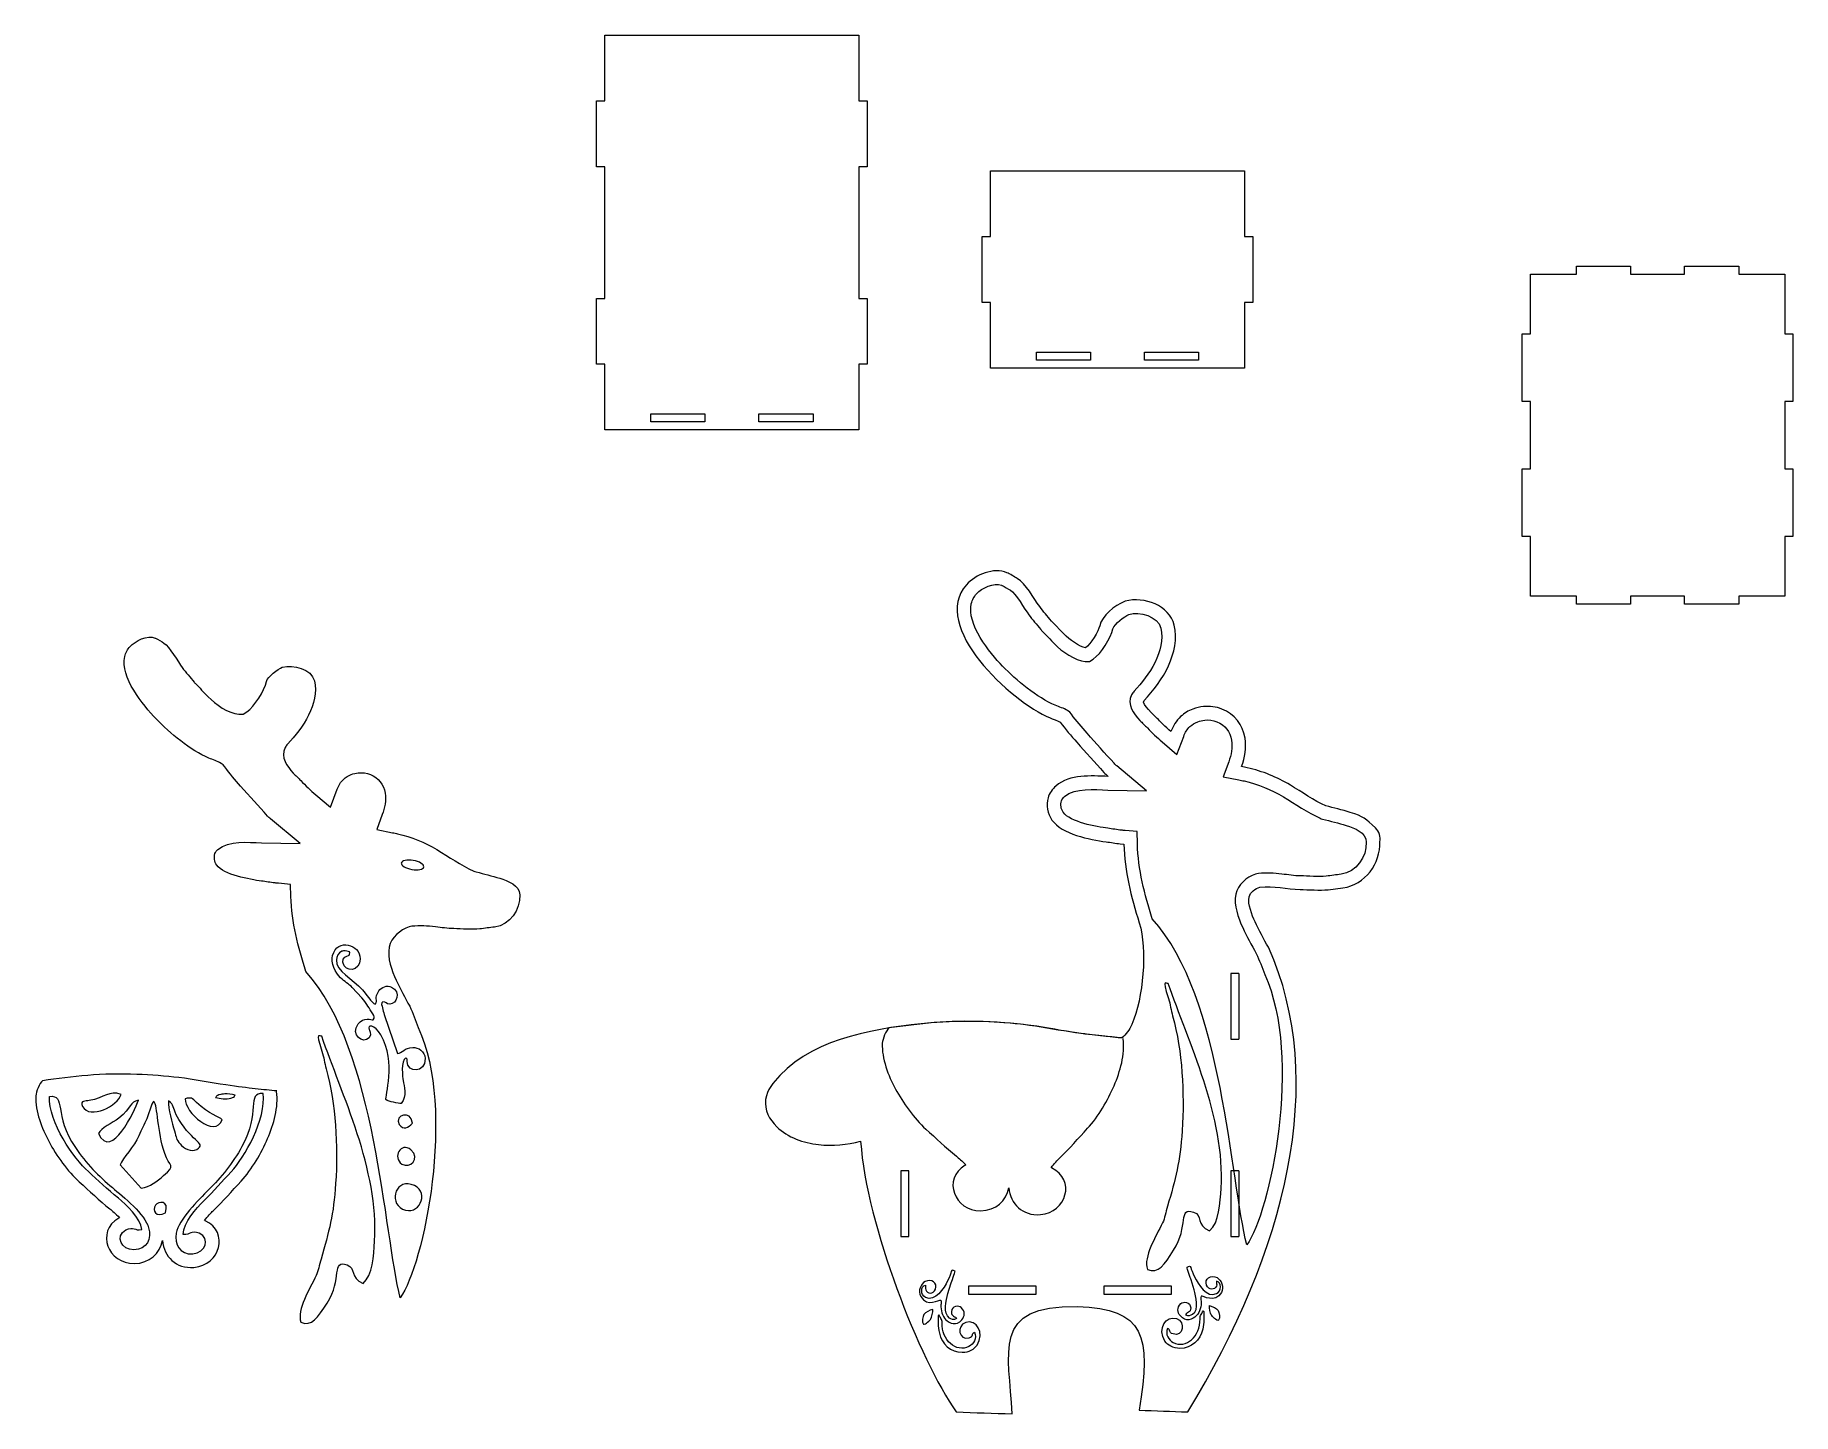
# Model space of a CAD drawing. Header units: centimetres. Extents: x -44.3 to 42.3, y -34.7 to 33.3.
import ezdxf

# ---------------------------------------------------------------- set-up
doc = ezdxf.new("R2010")
doc.units = ezdxf.units.CM
doc.header["$MEASUREMENT"] = 0
doc.layers.add('layer 1', color=7, linetype='Continuous')

msp = doc.modelspace()

# ---------------------------------------------------------------- linework, layer by layer
at = {"layer": 'layer 1', "color": 250, "lineweight": 9}
for points, knots in [([(-16.25874, 23.59236), (-16.25874, 23.59236), (-16.25873, 20.34792), (-16.25873, 20.34792), (-16.25873, 20.34792), (-16.25873, 20.34792), (-16.65873, 20.34793), (-16.65873, 20.34793), (-16.65873, 20.34793), (-16.65873, 20.34793), (-16.65873, 17.10347), (-16.65873, 17.10347), (-16.65873, 17.10347), (-16.65873, 17.10347), (-16.25873, 17.10348), (-16.25873, 17.10348), (-16.25873, 17.10348), (-16.25873, 17.10348), (-16.25873, 13.85903), (-16.25873, 13.85903), (-16.25873, 13.85903), (-16.25873, 13.85903), (-3.7254, 13.85906), (-3.7254, 13.85906), (-3.7254, 13.85906), (-3.7254, 13.85906), (-3.72541, 17.1035), (-3.72541, 17.1035), (-3.72541, 17.1035), (-3.72541, 17.1035), (-3.32541, 17.10349), (-3.32541, 17.10349), (-3.32541, 17.10349), (-3.32541, 17.10349), (-3.32542, 20.34795), (-3.32542, 20.34795), (-3.32542, 20.34795), (-3.32542, 20.34795), (-3.72541, 20.34794), (-3.72541, 20.34794), (-3.72541, 20.34794), (-3.72541, 20.34794), (-3.72542, 23.59239), (-3.72542, 23.59239), (-3.72542, 23.59239), (-3.72542, 23.59239), (-3.72543, 26.83683), (-3.72543, 26.83683), (-3.72543, 26.83683), (-3.72543, 26.83683), (-3.32543, 26.83683), (-3.32543, 26.83683), (-3.32543, 26.83683), (-3.32543, 26.83683), (-3.32543, 30.08128), (-3.32543, 30.08128), (-3.32543, 30.08128), (-3.32543, 30.08128), (-3.72543, 30.08127), (-3.72543, 30.08127), (-3.72543, 30.08127), (-3.72543, 30.08127), (-3.72543, 33.32572), (-3.72543, 33.32572), (-3.72543, 33.32572), (-3.72543, 33.32572), (-16.25876, 33.3257), (-16.25876, 33.3257), (-16.25876, 33.3257), (-16.25876, 33.3257), (-16.25875, 30.08125), (-16.25875, 30.08125), (-16.25875, 30.08125), (-16.25875, 30.08125), (-16.65875, 30.08126), (-16.65875, 30.08126), (-16.65875, 30.08126), (-16.65875, 30.08126), (-16.65874, 26.8368), (-16.65874, 26.8368), (-16.65874, 26.8368), (-16.65874, 26.8368), (-16.25875, 26.83681), (-16.25875, 26.83681), (-16.25875, 26.83681), (-16.25875, 26.83681), (-16.25874, 23.59236), (-16.25874, 23.59236)], [0, 0, 0, 0, 0.04347826, 0.04347826, 0.04347826, 0.04347826, 0.08695652, 0.08695652, 0.08695652, 0.08695652, 0.13043478, 0.13043478, 0.13043478, 0.13043478, 0.17391304, 0.17391304, 0.17391304, 0.17391304, 0.2173913, 0.2173913, 0.2173913, 0.2173913, 0.26086957, 0.26086957, 0.26086957, 0.26086957, 0.30434783, 0.30434783, 0.30434783, 0.30434783, 0.34782609, 0.34782609, 0.34782609, 0.34782609, 0.39130435, 0.39130435, 0.39130435, 0.39130435, 0.43478261, 0.43478261, 0.43478261, 0.43478261, 0.47826087, 0.47826087, 0.47826087, 0.47826087, 0.52173913, 0.52173913, 0.52173913, 0.52173913, 0.56521739, 0.56521739, 0.56521739, 0.56521739, 0.60869565, 0.60869565, 0.60869565, 0.60869565, 0.65217391, 0.65217391, 0.65217391, 0.65217391, 0.69565217, 0.69565217, 0.69565217, 0.69565217, 0.73913043, 0.73913043, 0.73913043, 0.73913043, 0.7826087, 0.7826087, 0.7826087, 0.7826087, 0.82608696, 0.82608696, 0.82608696, 0.82608696, 0.86956522, 0.86956522, 0.86956522, 0.86956522, 0.91304348, 0.91304348, 0.91304348, 0.91304348, 1, 1, 1, 1]), ([(2.74834, 16.90207), (2.74834, 16.90207), (15.28167, 16.90207), (15.28167, 16.90207), (15.28167, 16.90207), (15.28167, 16.90207), (15.28167, 20.14651), (15.28167, 20.14651), (15.28167, 20.14651), (15.28167, 20.14651), (15.68167, 20.14651), (15.68167, 20.14651), (15.68167, 20.14651), (15.68167, 20.14651), (15.68167, 23.39096), (15.68167, 23.39096), (15.68167, 23.39096), (15.68167, 23.39096), (15.28167, 23.39096), (15.28167, 23.39096), (15.28167, 23.39096), (15.28167, 23.39096), (15.28167, 26.6354), (15.28167, 26.6354), (15.28167, 26.6354), (15.28167, 26.6354), (2.74834, 26.6354), (2.74834, 26.6354), (2.74834, 26.6354), (2.74834, 26.6354), (2.74834, 23.39096), (2.74834, 23.39096), (2.74834, 23.39096), (2.74834, 23.39096), (2.34834, 23.39096), (2.34834, 23.39096), (2.34834, 23.39096), (2.34834, 23.39096), (2.34834, 20.14651), (2.34834, 20.14651), (2.34834, 20.14651), (2.34834, 20.14651), (2.74834, 20.14651), (2.74834, 20.14651), (2.74834, 20.14651), (2.74834, 20.14651), (2.74834, 16.90207), (2.74834, 16.90207)], [0, 0, 0, 0, 0.07692308, 0.07692308, 0.07692308, 0.07692308, 0.15384615, 0.15384615, 0.15384615, 0.15384615, 0.23076923, 0.23076923, 0.23076923, 0.23076923, 0.30769231, 0.30769231, 0.30769231, 0.30769231, 0.38461538, 0.38461538, 0.38461538, 0.38461538, 0.46153846, 0.46153846, 0.46153846, 0.46153846, 0.53846154, 0.53846154, 0.53846154, 0.53846154, 0.61538462, 0.61538462, 0.61538462, 0.61538462, 0.69230769, 0.69230769, 0.69230769, 0.69230769, 0.76923077, 0.76923077, 0.76923077, 0.76923077, 0.84615385, 0.84615385, 0.84615385, 0.84615385, 1, 1, 1, 1]), ([(42.29988, 8.60141), (42.29988, 8.60141), (42.29988, 11.93474), (42.29988, 11.93474), (42.29988, 11.93474), (42.29988, 11.93474), (41.89988, 11.93474), (41.89988, 11.93474), (41.89988, 11.93474), (41.89988, 11.93474), (41.89988, 15.26807), (41.89988, 15.26807), (41.89988, 15.26807), (41.89988, 15.26807), (42.29988, 15.26807), (42.29988, 15.26807), (42.29988, 15.26807), (42.29988, 15.26807), (42.29988, 18.60141), (42.29988, 18.60141), (42.29988, 18.60141), (42.29988, 18.60141), (41.89988, 18.60141), (41.89988, 18.60141), (41.89988, 18.60141), (41.89988, 18.60141), (41.89988, 21.53474), (41.89988, 21.53474), (41.89988, 21.53474), (41.89988, 21.53474), (39.63322, 21.53474), (39.63322, 21.53474), (39.63322, 21.53474), (39.63322, 21.53474), (39.63322, 21.93474), (39.63322, 21.93474), (39.63322, 21.93474), (39.63322, 21.93474), (36.96655, 21.93474), (36.96655, 21.93474), (36.96655, 21.93474), (36.96655, 21.93474), (36.96655, 21.53474), (36.96655, 21.53474), (36.96655, 21.53474), (36.96655, 21.53474), (34.29988, 21.53474), (34.29988, 21.53474), (34.29988, 21.53474), (34.29988, 21.53474), (34.29988, 21.93474), (34.29988, 21.93474), (34.29988, 21.93474), (34.29988, 21.93474), (31.63322, 21.93474), (31.63322, 21.93474), (31.63322, 21.93474), (31.63322, 21.93474), (31.63322, 21.53474), (31.63322, 21.53474), (31.63322, 21.53474), (31.63322, 21.53474), (29.36655, 21.53474), (29.36655, 21.53474), (29.36655, 21.53474), (29.36655, 21.53474), (29.36655, 18.60141), (29.36655, 18.60141), (29.36655, 18.60141), (29.36655, 18.60141), (28.96655, 18.60141), (28.96655, 18.60141), (28.96655, 18.60141), (28.96655, 18.60141), (28.96655, 15.26807), (28.96655, 15.26807), (28.96655, 15.26807), (28.96655, 15.26807), (29.36655, 15.26807), (29.36655, 15.26807), (29.36655, 15.26807), (29.36655, 15.26807), (29.36655, 11.93474), (29.36655, 11.93474), (29.36655, 11.93474), (29.36655, 11.93474), (28.96655, 11.93474), (28.96655, 11.93474), (28.96655, 11.93474), (28.96655, 11.93474), (28.96655, 8.60141), (28.96655, 8.60141), (28.96655, 8.60141), (28.96655, 8.60141), (29.36655, 8.60141), (29.36655, 8.60141), (29.36655, 8.60141), (29.36655, 8.60141), (29.36655, 5.66808), (29.36655, 5.66808), (29.36655, 5.66808), (29.36655, 5.66808), (31.63322, 5.66808), (31.63322, 5.66808), (31.63322, 5.66808), (31.63322, 5.66808), (31.63322, 5.26808), (31.63322, 5.26808), (31.63322, 5.26808), (31.63322, 5.26808), (34.29988, 5.26808), (34.29988, 5.26808), (34.29988, 5.26808), (34.29988, 5.26808), (34.29988, 5.66808), (34.29988, 5.66808), (34.29988, 5.66808), (34.29988, 5.66808), (36.96655, 5.66808), (36.96655, 5.66808), (36.96655, 5.66808), (36.96655, 5.66808), (36.96655, 5.26808), (36.96655, 5.26808), (36.96655, 5.26808), (36.96655, 5.26808), (39.63322, 5.26808), (39.63322, 5.26808), (39.63322, 5.26808), (39.63322, 5.26808), (39.63322, 5.66808), (39.63322, 5.66808), (39.63322, 5.66808), (39.63322, 5.66808), (41.89988, 5.66808), (41.89988, 5.66808), (41.89988, 5.66808), (41.89988, 5.66808), (41.89988, 8.60141), (41.89988, 8.60141), (41.89988, 8.60141), (41.89988, 8.60141), (42.29988, 8.60141), (42.29988, 8.60141)], [0, 0, 0, 0, 0.02702703, 0.02702703, 0.02702703, 0.02702703, 0.05405405, 0.05405405, 0.05405405, 0.05405405, 0.08108108, 0.08108108, 0.08108108, 0.08108108, 0.10810811, 0.10810811, 0.10810811, 0.10810811, 0.13513514, 0.13513514, 0.13513514, 0.13513514, 0.16216216, 0.16216216, 0.16216216, 0.16216216, 0.18918919, 0.18918919, 0.18918919, 0.18918919, 0.21621622, 0.21621622, 0.21621622, 0.21621622, 0.24324324, 0.24324324, 0.24324324, 0.24324324, 0.27027027, 0.27027027, 0.27027027, 0.27027027, 0.2972973, 0.2972973, 0.2972973, 0.2972973, 0.32432432, 0.32432432, 0.32432432, 0.32432432, 0.35135135, 0.35135135, 0.35135135, 0.35135135, 0.37837838, 0.37837838, 0.37837838, 0.37837838, 0.40540541, 0.40540541, 0.40540541, 0.40540541, 0.43243243, 0.43243243, 0.43243243, 0.43243243, 0.45945946, 0.45945946, 0.45945946, 0.45945946, 0.48648649, 0.48648649, 0.48648649, 0.48648649, 0.51351351, 0.51351351, 0.51351351, 0.51351351, 0.54054054, 0.54054054, 0.54054054, 0.54054054, 0.56756757, 0.56756757, 0.56756757, 0.56756757, 0.59459459, 0.59459459, 0.59459459, 0.59459459, 0.62162162, 0.62162162, 0.62162162, 0.62162162, 0.64864865, 0.64864865, 0.64864865, 0.64864865, 0.67567568, 0.67567568, 0.67567568, 0.67567568, 0.7027027, 0.7027027, 0.7027027, 0.7027027, 0.72972973, 0.72972973, 0.72972973, 0.72972973, 0.75675676, 0.75675676, 0.75675676, 0.75675676, 0.78378378, 0.78378378, 0.78378378, 0.78378378, 0.81081081, 0.81081081, 0.81081081, 0.81081081, 0.83783784, 0.83783784, 0.83783784, 0.83783784, 0.86486486, 0.86486486, 0.86486486, 0.86486486, 0.89189189, 0.89189189, 0.89189189, 0.89189189, 0.91891892, 0.91891892, 0.91891892, 0.91891892, 0.94594595, 0.94594595, 0.94594595, 0.94594595, 1, 1, 1, 1]), ([(5.01501, 17.30207), (5.01501, 17.30207), (7.68167, 17.30207), (7.68167, 17.30207), (7.68167, 17.30207), (7.68167, 17.30207), (7.68167, 17.70207), (7.68167, 17.70207), (7.68167, 17.70207), (7.68167, 17.70207), (5.01501, 17.70207), (5.01501, 17.70207), (5.01501, 17.70207), (5.01501, 17.70207), (5.01501, 17.30207), (5.01501, 17.30207)], [0, 0, 0, 0, 0.2, 0.2, 0.2, 0.2, 0.4, 0.4, 0.4, 0.4, 0.6, 0.6, 0.6, 0.6, 1, 1, 1, 1]), ([(10.34834, 17.30207), (10.34834, 17.30207), (13.01501, 17.30207), (13.01501, 17.30207), (13.01501, 17.30207), (13.01501, 17.30207), (13.01501, 17.70207), (13.01501, 17.70207), (13.01501, 17.70207), (13.01501, 17.70207), (10.34834, 17.70207), (10.34834, 17.70207), (10.34834, 17.70207), (10.34834, 17.70207), (10.34834, 17.30207), (10.34834, 17.30207)], [0, 0, 0, 0, 0.2, 0.2, 0.2, 0.2, 0.4, 0.4, 0.4, 0.4, 0.6, 0.6, 0.6, 0.6, 1, 1, 1, 1]), ([(-13.99205, 14.25904), (-13.99205, 14.25904), (-11.32539, 14.25904), (-11.32539, 14.25904), (-11.32539, 14.25904), (-11.32539, 14.25904), (-11.32539, 14.65904), (-11.32539, 14.65904), (-11.32539, 14.65904), (-11.32539, 14.65904), (-13.99206, 14.65904), (-13.99206, 14.65904), (-13.99206, 14.65904), (-13.99206, 14.65904), (-13.99205, 14.25904), (-13.99205, 14.25904)], [0, 0, 0, 0, 0.2, 0.2, 0.2, 0.2, 0.4, 0.4, 0.4, 0.4, 0.6, 0.6, 0.6, 0.6, 1, 1, 1, 1]), ([(-8.65873, 14.25904), (-8.65873, 14.25904), (-5.99206, 14.25905), (-5.99206, 14.25905), (-5.99206, 14.25905), (-5.99206, 14.25905), (-5.99207, 14.65905), (-5.99207, 14.65905), (-5.99207, 14.65905), (-5.99207, 14.65905), (-8.65873, 14.65904), (-8.65873, 14.65904), (-8.65873, 14.65904), (-8.65873, 14.65904), (-8.65873, 14.25904), (-8.65873, 14.25904)], [0, 0, 0, 0, 0.2, 0.2, 0.2, 0.2, 0.4, 0.4, 0.4, 0.4, 0.6, 0.6, 0.6, 0.6, 1, 1, 1, 1]), ([(9.23394, -16.11707), (9.44024, -15.94445), (9.60965, -15.73068), (9.7235, -15.46215), (9.7235, -15.46215), (10.28574, -14.13625), (10.49828, -11.76865), (10.0886, -10.44632), (10.0886, -10.44632), (9.68472, -9.14275), (9.36298, -7.90084), (9.32572, -6.5606), (9.32572, -6.5606), (9.32572, -6.5606), (9.15214, -6.54476), (9.15214, -6.54476), (9.15214, -6.54476), (8.92294, -6.52362), (8.67962, -6.48063), (8.44981, -6.44907), (8.44981, -6.44907), (7.64138, -6.33822), (6.27581, -6.08102), (5.78558, -5.37555), (5.78558, -5.37555), (5.55701, -5.04663), (5.50784, -4.6607), (5.59209, -4.27447), (5.59209, -4.27447), (5.63469, -4.07928), (5.81834, -3.82678), (5.97088, -3.7016), (5.97088, -3.7016), (6.7159, -3.09014), (7.668, -3.2034), (8.55537, -3.22347), (8.55537, -3.22347), (8.48437, -3.16355), (8.41718, -3.10736), (8.34473, -3.02664), (8.34473, -3.02664), (7.9022, -2.53354), (7.45396, -2.04248), (7.01381, -1.5409), (7.01381, -1.5409), (6.7379, -1.22643), (6.43718, -0.88826), (6.19452, -0.54686), (6.19452, -0.54686), (6.09393, -0.4834), (5.79717, -0.38387), (5.69101, -0.33946), (5.69101, -0.33946), (3.74804, 0.47309), (-0.24323, 4.1887), (1.56757, 6.22693), (1.56757, 6.22693), (2.01522, 6.73088), (2.91745, 7.08944), (3.56145, 6.82158), (3.56145, 6.82158), (3.70817, 6.76762), (3.9342, 6.61561), (4.07372, 6.53601), (4.07372, 6.53601), (4.51492, 6.28442), (4.87593, 5.55969), (5.1796, 5.14948), (5.1796, 5.14948), (5.36158, 4.90362), (5.56694, 4.67786), (5.75658, 4.4383), (5.75658, 4.4383), (5.75658, 4.4383), (6.40342, 3.76764), (6.40342, 3.76764), (6.40342, 3.76764), (6.59544, 3.56865), (7.17534, 3.12729), (7.44476, 3.11906), (7.44476, 3.11906), (7.69277, 3.28809), (8.07664, 3.93573), (8.13713, 4.20489), (8.13713, 4.20489), (8.24113, 4.66761), (8.90156, 5.22329), (9.32897, 5.38884), (9.32897, 5.38884), (9.35324, 5.39825), (9.37432, 5.40522), (9.39941, 5.41217), (9.39941, 5.41217), (10.32118, 5.66752), (11.585, 5.20457), (11.8078, 4.23853), (11.8078, 4.23853), (12.12228, 2.875), (11.23805, 1.4767), (10.32476, 0.51384), (10.32476, 0.51384), (10.17372, 0.3546), (10.8372, -0.22384), (10.97556, -0.36972), (10.97556, -0.36972), (11.09468, -0.49536), (11.37938, -0.7828), (11.6502, -1.0109), (11.6502, -1.0109), (11.75701, -0.72858), (11.90333, -0.48424), (12.12829, -0.27538), (12.12829, -0.27538), (12.30318, -0.11295), (12.50846, 0.01306), (12.73117, 0.09848), (12.73117, 0.09848), (12.89649, 0.16188), (13.07022, 0.20249), (13.2464, 0.21981), (13.2464, 0.21981), (13.55434, 0.25008), (13.86857, 0.20898), (14.15709, 0.09658), (14.15709, 0.09658), (14.7803, -0.14623), (15.19414, -0.67907), (15.30132, -1.33672), (15.30132, -1.33672), (15.37796, -1.80703), (15.29433, -2.28582), (15.12929, -2.73719), (15.12929, -2.73719), (15.2221, -2.75511), (15.31473, -2.77442), (15.4074, -2.79574), (15.4074, -2.79574), (16.16382, -2.96991), (16.8657, -3.25779), (17.53433, -3.6522), (17.53433, -3.6522), (18.08814, -3.97886), (18.71094, -4.42131), (19.27905, -4.67548), (19.27905, -4.67548), (19.68097, -4.77284), (20.08006, -4.88314), (20.47705, -4.99874), (20.47705, -4.99874), (21.16265, -5.19835), (21.24802, -5.31394), (21.72787, -5.76615), (21.72787, -5.76615), (21.91978, -5.947), (21.99961, -6.19544), (21.9497, -6.45011), (21.9497, -6.45011), (21.97666, -7.50315), (21.22823, -8.57272), (20.12337, -8.71484), (20.12337, -8.71484), (20.12337, -8.71484), (19.39033, -8.80912), (19.39033, -8.80912), (19.39033, -8.80912), (19.01778, -8.85687), (18.41303, -8.80527), (18.01549, -8.80076), (18.01549, -8.80076), (17.36835, -8.79334), (16.72183, -8.60118), (16.03619, -8.6805), (16.03619, -8.6805), (15.82766, -8.75074), (15.54787, -8.93822), (15.50262, -9.16688), (15.50262, -9.16688), (15.42905, -9.53928), (15.63981, -10.05983), (15.79455, -10.38978), (15.79455, -10.38978), (15.99627, -10.81989), (16.21955, -11.23792), (16.45434, -11.65076), (16.45434, -11.65076), (19.41886, -18.20584), (17.32987, -26.64851), (12.47436, -34.5634), (12.47436, -34.5634), (11.67697, -34.53273), (10.8796, -34.50206), (10.08222, -34.4714), (10.08222, -34.4714), (10.70604, -30.81451), (10.3533, -29.45381), (7.02472, -29.36707), (7.02472, -29.36707), (2.78133, -29.25652), (3.6735, -31.63031), (3.8258, -34.65542), (3.8258, -34.65542), (2.90573, -34.62474), (1.98569, -34.59408), (1.06563, -34.5634), (1.06563, -34.5634), (-0.75604, -31.94235), (-3.34428, -25.39352), (-3.64443, -21.21536), (-3.64443, -21.21536), (-4.31491, -21.38061), (-5.03339, -21.45103), (-5.71705, -21.37801), (-5.71705, -21.37801), (-6.45425, -21.29929), (-7.24415, -21.02928), (-7.779, -20.49708), (-7.779, -20.49708), (-8.14267, -20.13524), (-8.39587, -19.68892), (-8.32717, -19.15941), (-8.32717, -19.15941), (-8.26349, -18.6686), (-7.94932, -18.30892), (-7.62199, -17.96573), (-7.62199, -17.96573), (-5.79249, -16.04769), (-2.70739, -15.61549), (-0.18507, -15.37816), (-0.18507, -15.37816), (1.33523, -15.23399), (3.46172, -15.29921), (4.96801, -15.54512), (4.96801, -15.54512), (5.72157, -15.66815), (6.47248, -15.79712), (7.22841, -15.90673), (7.22841, -15.90673), (7.6341, -15.96555), (8.67912, -16.06523), (9.23394, -16.11707)], [0, 0, 0, 0, 0.01639344, 0.01639344, 0.01639344, 0.01639344, 0.03278689, 0.03278689, 0.03278689, 0.03278689, 0.04918033, 0.04918033, 0.04918033, 0.04918033, 0.06557377, 0.06557377, 0.06557377, 0.06557377, 0.08196721, 0.08196721, 0.08196721, 0.08196721, 0.09836066, 0.09836066, 0.09836066, 0.09836066, 0.1147541, 0.1147541, 0.1147541, 0.1147541, 0.13114754, 0.13114754, 0.13114754, 0.13114754, 0.14754098, 0.14754098, 0.14754098, 0.14754098, 0.16393443, 0.16393443, 0.16393443, 0.16393443, 0.18032787, 0.18032787, 0.18032787, 0.18032787, 0.19672131, 0.19672131, 0.19672131, 0.19672131, 0.21311475, 0.21311475, 0.21311475, 0.21311475, 0.2295082, 0.2295082, 0.2295082, 0.2295082, 0.24590164, 0.24590164, 0.24590164, 0.24590164, 0.26229508, 0.26229508, 0.26229508, 0.26229508, 0.27868852, 0.27868852, 0.27868852, 0.27868852, 0.29508197, 0.29508197, 0.29508197, 0.29508197, 0.31147541, 0.31147541, 0.31147541, 0.31147541, 0.32786885, 0.32786885, 0.32786885, 0.32786885, 0.3442623, 0.3442623, 0.3442623, 0.3442623, 0.36065574, 0.36065574, 0.36065574, 0.36065574, 0.37704918, 0.37704918, 0.37704918, 0.37704918, 0.39344262, 0.39344262, 0.39344262, 0.39344262, 0.40983607, 0.40983607, 0.40983607, 0.40983607, 0.42622951, 0.42622951, 0.42622951, 0.42622951, 0.44262295, 0.44262295, 0.44262295, 0.44262295, 0.45901639, 0.45901639, 0.45901639, 0.45901639, 0.47540984, 0.47540984, 0.47540984, 0.47540984, 0.49180328, 0.49180328, 0.49180328, 0.49180328, 0.50819672, 0.50819672, 0.50819672, 0.50819672, 0.52459016, 0.52459016, 0.52459016, 0.52459016, 0.54098361, 0.54098361, 0.54098361, 0.54098361, 0.55737705, 0.55737705, 0.55737705, 0.55737705, 0.57377049, 0.57377049, 0.57377049, 0.57377049, 0.59016393, 0.59016393, 0.59016393, 0.59016393, 0.60655738, 0.60655738, 0.60655738, 0.60655738, 0.62295082, 0.62295082, 0.62295082, 0.62295082, 0.63934426, 0.63934426, 0.63934426, 0.63934426, 0.6557377, 0.6557377, 0.6557377, 0.6557377, 0.67213115, 0.67213115, 0.67213115, 0.67213115, 0.68852459, 0.68852459, 0.68852459, 0.68852459, 0.70491803, 0.70491803, 0.70491803, 0.70491803, 0.72131148, 0.72131148, 0.72131148, 0.72131148, 0.73770492, 0.73770492, 0.73770492, 0.73770492, 0.75409836, 0.75409836, 0.75409836, 0.75409836, 0.7704918, 0.7704918, 0.7704918, 0.7704918, 0.78688525, 0.78688525, 0.78688525, 0.78688525, 0.80327869, 0.80327869, 0.80327869, 0.80327869, 0.81967213, 0.81967213, 0.81967213, 0.81967213, 0.83606557, 0.83606557, 0.83606557, 0.83606557, 0.85245902, 0.85245902, 0.85245902, 0.85245902, 0.86885246, 0.86885246, 0.86885246, 0.86885246, 0.8852459, 0.8852459, 0.8852459, 0.8852459, 0.90163934, 0.90163934, 0.90163934, 0.90163934, 0.91803279, 0.91803279, 0.91803279, 0.91803279, 0.93442623, 0.93442623, 0.93442623, 0.93442623, 0.95081967, 0.95081967, 0.95081967, 0.95081967, 0.96721311, 0.96721311, 0.96721311, 0.96721311, 1, 1, 1, 1]), ([(-26.33096, -28.92743), (-25.18581, -27.34627), (-23.57204, -19.69532), (-25.44676, -15.59869), (-25.44676, -15.59869), (-25.5722, -15.24607), (-25.71169, -14.89848), (-25.86516, -14.55711), (-25.86516, -14.55711), (-26.10274, -14.1382), (-26.32906, -13.71287), (-26.53359, -13.27676), (-26.53359, -13.27676), (-26.76181, -12.79015), (-26.98335, -12.17945), (-26.87635, -11.63819), (-26.87635, -11.63819), (-26.78165, -11.15915), (-26.34372, -10.7954), (-25.89805, -10.64529), (-25.89805, -10.64529), (-25.89805, -10.64529), (-25.83102, -10.62271), (-25.83102, -10.62271), (-25.83102, -10.62271), (-25.83102, -10.62271), (-25.76077, -10.61459), (-25.76077, -10.61459), (-25.76077, -10.61459), (-25.36972, -10.56935), (-24.98908, -10.59616), (-24.60005, -10.64245), (-24.60005, -10.64245), (-24.30228, -10.67789), (-23.99649, -10.72701), (-23.69657, -10.73044), (-23.69657, -10.73044), (-23.29826, -10.735), (-22.80093, -10.79369), (-22.41497, -10.74423), (-22.41497, -10.74423), (-22.17068, -10.71285), (-21.92638, -10.68139), (-21.6821, -10.64997), (-21.6821, -10.64997), (-20.9342, -10.55377), (-20.42334, -9.79063), (-20.44181, -9.06895), (-20.44181, -9.06895), (-20.45396, -8.59472), (-21.02868, -8.3626), (-21.43056, -8.24558), (-21.43056, -8.24558), (-21.81786, -8.13282), (-22.20681, -8.02522), (-22.5989, -7.93023), (-22.5989, -7.93023), (-22.5989, -7.93023), (-22.65884, -7.91571), (-22.65884, -7.91571), (-22.65884, -7.91571), (-22.65884, -7.91571), (-22.71513, -7.89052), (-22.71513, -7.89052), (-22.71513, -7.89052), (-23.35306, -7.60512), (-23.92664, -7.18667), (-24.52682, -6.83266), (-24.52682, -6.83266), (-25.13408, -6.47446), (-25.7756, -6.21054), (-26.46312, -6.05224), (-26.46312, -6.05224), (-26.54767, -6.03278), (-26.63265, -6.0151), (-26.71785, -5.99864), (-26.71785, -5.99864), (-26.71785, -5.99864), (-27.49253, -5.84907), (-27.49253, -5.84907), (-27.49253, -5.84907), (-27.49253, -5.84907), (-27.22158, -5.10806), (-27.22158, -5.10806), (-27.22158, -5.10806), (-27.09917, -4.77328), (-27.02362, -4.40268), (-27.08167, -4.04644), (-27.08167, -4.04644), (-27.15054, -3.62387), (-27.40493, -3.2877), (-27.80658, -3.13122), (-27.80658, -3.13122), (-27.99665, -3.05716), (-28.20482, -3.03067), (-28.40761, -3.0506), (-28.40761, -3.0506), (-28.5239, -3.06204), (-28.63881, -3.08875), (-28.74794, -3.1306), (-28.74794, -3.1306), (-28.89041, -3.18524), (-29.02227, -3.26554), (-29.13418, -3.36946), (-29.13418, -3.36946), (-29.28042, -3.50524), (-29.37093, -3.66506), (-29.44102, -3.85034), (-29.44102, -3.85034), (-29.44102, -3.85034), (-29.77675, -4.73772), (-29.77675, -4.73772), (-29.77675, -4.73772), (-29.77675, -4.73772), (-30.50245, -4.12652), (-30.50245, -4.12652), (-30.50245, -4.12652), (-30.75537, -3.9135), (-31.00399, -3.67399), (-31.23179, -3.43376), (-31.23179, -3.43376), (-31.35131, -3.30772), (-31.48393, -3.19107), (-31.60487, -3.06298), (-31.60487, -3.06298), (-31.91873, -2.73056), (-32.24939, -2.27955), (-32.00731, -1.80223), (-32.00731, -1.80223), (-31.97451, -1.73755), (-31.93245, -1.67795), (-31.88254, -1.62535), (-31.88254, -1.62535), (-31.15311, -0.85632), (-30.30867, 0.36689), (-30.56675, 1.48586), (-30.56675, 1.48586), (-30.70393, 2.08065), (-31.62071, 2.30702), (-32.14093, 2.16292), (-32.14093, 2.16292), (-32.14371, 2.16214), (-32.14535, 2.16161), (-32.14803, 2.16057), (-32.14803, 2.16057), (-32.35835, 2.0791), (-32.87099, 1.68181), (-32.92697, 1.45589), (-32.92697, 1.45589), (-33.02929, 1.00061), (-33.51203, 0.22416), (-33.89653, -0.03788), (-33.89653, -0.03788), (-33.89653, -0.03788), (-34.07709, -0.16094), (-34.07709, -0.16094), (-34.07709, -0.16094), (-34.07709, -0.16094), (-34.29549, -0.15427), (-34.29549, -0.15427), (-34.29549, -0.15427), (-34.77903, -0.1395), (-35.46586, 0.35322), (-35.79989, 0.69937), (-35.79989, 0.69937), (-36.01555, 0.92288), (-36.23106, 1.14649), (-36.4467, 1.37001), (-36.4467, 1.37001), (-36.4467, 1.37001), (-36.46958, 1.39372), (-36.46958, 1.39372), (-36.46958, 1.39372), (-36.46958, 1.39372), (-36.49005, 1.41957), (-36.49005, 1.41957), (-36.49005, 1.41957), (-36.68429, 1.66494), (-36.89365, 1.89593), (-37.08026, 2.14801), (-37.08026, 2.14801), (-37.2687, 2.40258), (-37.72734, 3.20714), (-37.97893, 3.35062), (-37.97893, 3.35062), (-38.09945, 3.41936), (-38.26838, 3.54113), (-38.39085, 3.58948), (-38.39085, 3.58948), (-38.39085, 3.58948), (-38.40341, 3.59409), (-38.40341, 3.59409), (-38.40341, 3.59409), (-38.40341, 3.59409), (-38.41635, 3.59948), (-38.41635, 3.59948), (-38.41635, 3.59948), (-38.78745, 3.75381), (-39.40182, 3.45809), (-39.64978, 3.17897), (-39.64978, 3.17897), (-39.77647, 3.03637), (-39.86549, 2.8763), (-39.90894, 2.69002), (-39.90894, 2.69002), (-40.14578, 1.6748), (-39.0139, 0.28062), (-38.36709, -0.38914), (-38.36709, -0.38914), (-37.70151, -1.07835), (-36.66065, -1.94843), (-35.76945, -2.32112), (-35.76945, -2.32112), (-35.56921, -2.40487), (-35.35221, -2.46311), (-35.16669, -2.58014), (-35.16669, -2.58014), (-35.16669, -2.58014), (-35.05441, -2.65096), (-35.05441, -2.65096), (-35.05441, -2.65096), (-35.05441, -2.65096), (-34.97749, -2.75918), (-34.97749, -2.75918), (-34.97749, -2.75918), (-34.74327, -3.08868), (-34.46733, -3.39559), (-34.20081, -3.69932), (-34.20081, -3.69932), (-33.76391, -4.19723), (-33.3173, -4.68647), (-32.87489, -5.17944), (-32.87489, -5.17944), (-32.83126, -5.22806), (-32.78075, -5.26952), (-32.73095, -5.31155), (-32.73095, -5.31155), (-32.73095, -5.31155), (-31.27535, -6.54), (-31.27535, -6.54), (-31.27535, -6.54), (-31.27535, -6.54), (-33.17955, -6.49694), (-33.17955, -6.49694), (-33.17955, -6.49694), (-33.85598, -6.48164), (-34.76427, -6.36452), (-35.32254, -6.8227), (-35.32254, -6.8227), (-35.36729, -6.85942), (-35.45107, -6.96891), (-35.47277, -7.02719), (-35.47277, -7.02719), (-35.51477, -7.22627), (-35.5011, -7.42276), (-35.38231, -7.59371), (-35.38231, -7.59371), (-35.04246, -8.08278), (-33.73097, -8.30918), (-33.17861, -8.38495), (-33.17861, -8.38495), (-32.95497, -8.41562), (-32.7305, -8.45652), (-32.50635, -8.4772), (-32.50635, -8.4772), (-32.44749, -8.48258), (-32.38854, -8.48767), (-32.3297, -8.49332), (-32.3297, -8.49332), (-32.3297, -8.49332), (-31.73878, -8.55015), (-31.73878, -8.55015), (-31.73878, -8.55015), (-31.73878, -8.55015), (-31.72227, -9.14356), (-31.72227, -9.14356), (-31.72227, -9.14356), (-31.68675, -10.42099), (-31.3653, -11.63528), (-30.98925, -12.84909), (-30.98925, -12.84909), (-27.48138, -16.72077), (-27.15202, -25.77521), (-26.33096, -28.92743)], [0, 0, 0, 0, 0.01388889, 0.01388889, 0.01388889, 0.01388889, 0.02777778, 0.02777778, 0.02777778, 0.02777778, 0.04166667, 0.04166667, 0.04166667, 0.04166667, 0.05555556, 0.05555556, 0.05555556, 0.05555556, 0.06944444, 0.06944444, 0.06944444, 0.06944444, 0.08333333, 0.08333333, 0.08333333, 0.08333333, 0.09722222, 0.09722222, 0.09722222, 0.09722222, 0.11111111, 0.11111111, 0.11111111, 0.11111111, 0.125, 0.125, 0.125, 0.125, 0.13888889, 0.13888889, 0.13888889, 0.13888889, 0.15277778, 0.15277778, 0.15277778, 0.15277778, 0.16666667, 0.16666667, 0.16666667, 0.16666667, 0.18055556, 0.18055556, 0.18055556, 0.18055556, 0.19444444, 0.19444444, 0.19444444, 0.19444444, 0.20833333, 0.20833333, 0.20833333, 0.20833333, 0.22222222, 0.22222222, 0.22222222, 0.22222222, 0.23611111, 0.23611111, 0.23611111, 0.23611111, 0.25, 0.25, 0.25, 0.25, 0.26388889, 0.26388889, 0.26388889, 0.26388889, 0.27777778, 0.27777778, 0.27777778, 0.27777778, 0.29166667, 0.29166667, 0.29166667, 0.29166667, 0.30555556, 0.30555556, 0.30555556, 0.30555556, 0.31944444, 0.31944444, 0.31944444, 0.31944444, 0.33333333, 0.33333333, 0.33333333, 0.33333333, 0.34722222, 0.34722222, 0.34722222, 0.34722222, 0.36111111, 0.36111111, 0.36111111, 0.36111111, 0.375, 0.375, 0.375, 0.375, 0.38888889, 0.38888889, 0.38888889, 0.38888889, 0.40277778, 0.40277778, 0.40277778, 0.40277778, 0.41666667, 0.41666667, 0.41666667, 0.41666667, 0.43055556, 0.43055556, 0.43055556, 0.43055556, 0.44444444, 0.44444444, 0.44444444, 0.44444444, 0.45833333, 0.45833333, 0.45833333, 0.45833333, 0.47222222, 0.47222222, 0.47222222, 0.47222222, 0.48611111, 0.48611111, 0.48611111, 0.48611111, 0.5, 0.5, 0.5, 0.5, 0.51388889, 0.51388889, 0.51388889, 0.51388889, 0.52777778, 0.52777778, 0.52777778, 0.52777778, 0.54166667, 0.54166667, 0.54166667, 0.54166667, 0.55555556, 0.55555556, 0.55555556, 0.55555556, 0.56944444, 0.56944444, 0.56944444, 0.56944444, 0.58333333, 0.58333333, 0.58333333, 0.58333333, 0.59722222, 0.59722222, 0.59722222, 0.59722222, 0.61111111, 0.61111111, 0.61111111, 0.61111111, 0.625, 0.625, 0.625, 0.625, 0.63888889, 0.63888889, 0.63888889, 0.63888889, 0.65277778, 0.65277778, 0.65277778, 0.65277778, 0.66666667, 0.66666667, 0.66666667, 0.66666667, 0.68055556, 0.68055556, 0.68055556, 0.68055556, 0.69444444, 0.69444444, 0.69444444, 0.69444444, 0.70833333, 0.70833333, 0.70833333, 0.70833333, 0.72222222, 0.72222222, 0.72222222, 0.72222222, 0.73611111, 0.73611111, 0.73611111, 0.73611111, 0.75, 0.75, 0.75, 0.75, 0.76388889, 0.76388889, 0.76388889, 0.76388889, 0.77777778, 0.77777778, 0.77777778, 0.77777778, 0.79166667, 0.79166667, 0.79166667, 0.79166667, 0.80555556, 0.80555556, 0.80555556, 0.80555556, 0.81944444, 0.81944444, 0.81944444, 0.81944444, 0.83333333, 0.83333333, 0.83333333, 0.83333333, 0.84722222, 0.84722222, 0.84722222, 0.84722222, 0.86111111, 0.86111111, 0.86111111, 0.86111111, 0.875, 0.875, 0.875, 0.875, 0.88888889, 0.88888889, 0.88888889, 0.88888889, 0.90277778, 0.90277778, 0.90277778, 0.90277778, 0.91666667, 0.91666667, 0.91666667, 0.91666667, 0.93055556, 0.93055556, 0.93055556, 0.93055556, 0.94444444, 0.94444444, 0.94444444, 0.94444444, 0.95833333, 0.95833333, 0.95833333, 0.95833333, 0.97222222, 0.97222222, 0.97222222, 0.97222222, 1, 1, 1, 1]), ([(-25.69214, -7.36852), (-25.38664, -7.42143), (-25.15613, -7.56339), (-25.17729, -7.68559), (-25.17729, -7.68559), (-25.19845, -7.80779), (-25.46328, -7.86396), (-25.76878, -7.81106), (-25.76878, -7.81106), (-26.07429, -7.75814), (-26.3048, -7.61619), (-26.28364, -7.49398), (-26.28364, -7.49398), (-26.26246, -7.37178), (-25.99765, -7.3156), (-25.69214, -7.36852)], [0, 0, 0, 0, 0.2, 0.2, 0.2, 0.2, 0.4, 0.4, 0.4, 0.4, 0.6, 0.6, 0.6, 0.6, 1, 1, 1, 1]), ([(-27.66534, -15.22737), (-27.75146, -15.22275), (-28.14582, -15.07323), (-28.4111, -15.42875), (-28.4111, -15.42875), (-28.80589, -15.95792), (-28.15218, -16.46087), (-27.87159, -16.10721), (-27.87159, -16.10721), (-27.71231, -15.90648), (-27.86773, -15.71105), (-27.8695, -15.707), (-27.8695, -15.707), (-27.98519, -15.4424), (-27.57914, -15.44329), (-27.28433, -15.96717), (-27.28433, -15.96717), (-26.52043, -17.32453), (-27.09406, -19.03608), (-27.03725, -19.15787), (-27.03725, -19.15787), (-26.92075, -19.26637), (-26.40242, -19.34259), (-26.28929, -19.35099), (-26.28929, -19.35099), (-25.97589, -18.96739), (-26.15193, -18.51005), (-26.19488, -18.21627), (-26.19488, -18.21627), (-26.21226, -18.09731), (-26.33133, -17.21719), (-26.05658, -17.10593), (-26.05658, -17.10593), (-25.94766, -17.20353), (-26.00626, -17.11447), (-26.00172, -17.27552), (-26.00172, -17.27552), (-25.98492, -17.86901), (-25.10056, -17.85776), (-25.10794, -17.13823), (-25.10794, -17.13823), (-25.11165, -16.77525), (-25.44924, -16.58293), (-25.71925, -16.58584), (-25.71925, -16.58584), (-26.12181, -16.59016), (-26.23696, -16.87431), (-26.47857, -16.8854), (-26.47857, -16.8854), (-26.47857, -16.8854), (-27.12259, -14.96704), (-27.12259, -14.96704), (-27.12259, -14.96704), (-27.15779, -14.85681), (-27.18269, -14.74903), (-27.20614, -14.64237), (-27.20614, -14.64237), (-27.22843, -14.54111), (-27.31591, -14.37747), (-27.18762, -14.34423), (-27.18762, -14.34423), (-27.04066, -14.30921), (-27.04139, -14.46948), (-26.84719, -14.45843), (-26.84719, -14.45843), (-26.51471, -14.43944), (-26.26801, -13.87041), (-26.77037, -13.60932), (-26.77037, -13.60932), (-26.97181, -13.50461), (-27.27053, -13.61501), (-27.39181, -13.79577), (-27.39181, -13.79577), (-27.64005, -14.16581), (-27.41005, -14.27091), (-27.57277, -14.45836), (-27.57277, -14.45836), (-27.72151, -14.39833), (-28.05843, -13.9052), (-28.18834, -13.75505), (-28.18834, -13.75505), (-28.6809, -13.18573), (-29.52214, -12.8482), (-29.47494, -12.2678), (-29.47494, -12.2678), (-29.46381, -12.13077), (-29.38853, -11.91376), (-29.21565, -11.83843), (-29.21565, -11.83843), (-29.18898, -11.82681), (-28.71303, -11.79016), (-28.83301, -11.99167), (-28.83301, -11.99167), (-28.88497, -12.07893), (-28.82821, -12.00461), (-28.88097, -12.04685), (-28.88097, -12.04685), (-28.95177, -12.10356), (-29.19679, -12.12316), (-29.15722, -12.39084), (-29.15722, -12.39084), (-29.08015, -12.91187), (-28.30058, -12.8542), (-28.30771, -12.21592), (-28.30771, -12.21592), (-28.31571, -11.50221), (-29.42071, -11.18299), (-29.67182, -12.05039), (-29.67182, -12.05039), (-29.77753, -12.41553), (-29.54245, -12.89767), (-29.27605, -13.1558), (-29.27605, -13.1558), (-29.09297, -13.33323), (-28.85417, -13.46249), (-28.69918, -13.63792), (-28.69918, -13.63792), (-28.69918, -13.63792), (-28.22522, -14.14999), (-28.22522, -14.14999), (-28.22522, -14.14999), (-27.95489, -14.47092), (-27.87266, -14.64536), (-27.6869, -14.93253), (-27.6869, -14.93253), (-27.61083, -15.05013), (-27.58015, -15.09627), (-27.66534, -15.22737)], [0, 0, 0, 0, 0.03030303, 0.03030303, 0.03030303, 0.03030303, 0.06060606, 0.06060606, 0.06060606, 0.06060606, 0.09090909, 0.09090909, 0.09090909, 0.09090909, 0.12121212, 0.12121212, 0.12121212, 0.12121212, 0.15151515, 0.15151515, 0.15151515, 0.15151515, 0.18181818, 0.18181818, 0.18181818, 0.18181818, 0.21212121, 0.21212121, 0.21212121, 0.21212121, 0.24242424, 0.24242424, 0.24242424, 0.24242424, 0.27272727, 0.27272727, 0.27272727, 0.27272727, 0.3030303, 0.3030303, 0.3030303, 0.3030303, 0.33333333, 0.33333333, 0.33333333, 0.33333333, 0.36363636, 0.36363636, 0.36363636, 0.36363636, 0.39393939, 0.39393939, 0.39393939, 0.39393939, 0.42424242, 0.42424242, 0.42424242, 0.42424242, 0.45454545, 0.45454545, 0.45454545, 0.45454545, 0.48484848, 0.48484848, 0.48484848, 0.48484848, 0.51515152, 0.51515152, 0.51515152, 0.51515152, 0.54545455, 0.54545455, 0.54545455, 0.54545455, 0.57575758, 0.57575758, 0.57575758, 0.57575758, 0.60606061, 0.60606061, 0.60606061, 0.60606061, 0.63636364, 0.63636364, 0.63636364, 0.63636364, 0.66666667, 0.66666667, 0.66666667, 0.66666667, 0.6969697, 0.6969697, 0.6969697, 0.6969697, 0.72727273, 0.72727273, 0.72727273, 0.72727273, 0.75757576, 0.75757576, 0.75757576, 0.75757576, 0.78787879, 0.78787879, 0.78787879, 0.78787879, 0.81818182, 0.81818182, 0.81818182, 0.81818182, 0.84848485, 0.84848485, 0.84848485, 0.84848485, 0.87878788, 0.87878788, 0.87878788, 0.87878788, 0.90909091, 0.90909091, 0.90909091, 0.90909091, 0.93939394, 0.93939394, 0.93939394, 0.93939394, 1, 1, 1, 1]), ([(15.00176, -12.93645), (15.00176, -12.93645), (14.60176, -12.93645), (14.60176, -12.93645), (14.60176, -12.93645), (14.60176, -12.93645), (14.60176, -16.18091), (14.60176, -16.18091), (14.60176, -16.18091), (14.60176, -16.18091), (15.00176, -16.18091), (15.00176, -16.18091)], [0, 0, 0, 0, 0.25, 0.25, 0.25, 0.25, 0.5, 0.5, 0.5, 0.5, 1, 1, 1, 1]), ([(12.20089, -20.69849), (12.31994, -18.82188), (12.21901, -16.79667), (11.73357, -15.03503), (11.73357, -15.03503), (11.65448, -14.74801), (11.62008, -14.46928), (11.52468, -14.17537), (11.52468, -14.17537), (11.16884, -13.0786), (11.44262, -13.49757), (11.5155, -13.42903), (11.5155, -13.42903), (12.49066, -16.28523), (14.34024, -20.03445), (14.12256, -23.53089), (14.12256, -23.53089), (14.0771, -24.26309), (14.03416, -25.21375), (13.55218, -25.63292), (13.55218, -25.63292), (12.87806, -25.33389), (13.22782, -24.86868), (12.76096, -24.70584), (12.76096, -24.70584), (11.98966, -24.43677), (12.54021, -25.40137), (11.7809, -26.58819), (11.7809, -26.58819), (11.32513, -27.30051), (11.0222, -27.77211), (10.49005, -27.53729), (10.49005, -27.53729), (10.27656, -26.8982), (10.90617, -25.93225), (11.2376, -25.23599), (11.2376, -25.23599), (11.34542, -25.00956), (11.39346, -24.71537), (11.47972, -24.42168), (11.47972, -24.42168), (11.87612, -23.07185), (12.10416, -22.22317), (12.20089, -20.69849)], [0, 0, 0, 0, 0.08333333, 0.08333333, 0.08333333, 0.08333333, 0.16666667, 0.16666667, 0.16666667, 0.16666667, 0.25, 0.25, 0.25, 0.25, 0.33333333, 0.33333333, 0.33333333, 0.33333333, 0.41666667, 0.41666667, 0.41666667, 0.41666667, 0.5, 0.5, 0.5, 0.5, 0.58333333, 0.58333333, 0.58333333, 0.58333333, 0.66666667, 0.66666667, 0.66666667, 0.66666667, 0.75, 0.75, 0.75, 0.75, 0.83333333, 0.83333333, 0.83333333, 0.83333333, 1, 1, 1, 1]), ([(-29.51885, -23.30013), (-29.39979, -21.42352), (-29.50073, -19.39831), (-29.98617, -17.63667), (-29.98617, -17.63667), (-30.06526, -17.34965), (-30.09966, -17.07092), (-30.19506, -16.77701), (-30.19506, -16.77701), (-30.5509, -15.68024), (-30.27711, -16.09921), (-30.20423, -16.03067), (-30.20423, -16.03067), (-29.22907, -18.88687), (-27.3795, -22.63609), (-27.59718, -26.13253), (-27.59718, -26.13253), (-27.64263, -26.86473), (-27.68558, -27.81539), (-28.16755, -28.23456), (-28.16755, -28.23456), (-28.84167, -27.93553), (-28.49191, -27.47032), (-28.95878, -27.30748), (-28.95878, -27.30748), (-29.73007, -27.03841), (-29.17953, -28.00301), (-29.93883, -29.18983), (-29.93883, -29.18983), (-30.39461, -29.90215), (-30.69754, -30.37375), (-31.22969, -30.13893), (-31.22969, -30.13893), (-31.44318, -29.49984), (-30.81357, -28.53389), (-30.48214, -27.83763), (-30.48214, -27.83763), (-30.37431, -27.6112), (-30.32627, -27.31701), (-30.24002, -27.02332), (-30.24002, -27.02332), (-29.84362, -25.67349), (-29.61558, -24.82481), (-29.51885, -23.30013)], [0, 0, 0, 0, 0.08333333, 0.08333333, 0.08333333, 0.08333333, 0.16666667, 0.16666667, 0.16666667, 0.16666667, 0.25, 0.25, 0.25, 0.25, 0.33333333, 0.33333333, 0.33333333, 0.33333333, 0.41666667, 0.41666667, 0.41666667, 0.41666667, 0.5, 0.5, 0.5, 0.5, 0.58333333, 0.58333333, 0.58333333, 0.58333333, 0.66666667, 0.66666667, 0.66666667, 0.66666667, 0.75, 0.75, 0.75, 0.75, 0.83333333, 0.83333333, 0.83333333, 0.83333333, 1, 1, 1, 1]), ([(-32.41765, -18.73425), (-32.75221, -18.70193), (-33.08675, -18.6696), (-33.48089, -18.62563), (-33.48089, -18.62563), (-33.87503, -18.58165), (-34.32874, -18.52603), (-34.9317, -18.438), (-34.9317, -18.438), (-35.66653, -18.33072), (-36.53338, -18.15032), (-37.24517, -18.07532), (-37.24517, -18.07532), (-37.89766, -18.00652), (-38.60277, -17.93829), (-39.32349, -17.91699), (-39.32349, -17.91699), (-40.10825, -17.89377), (-40.98151, -17.88736), (-41.74019, -17.9652), (-41.74019, -17.9652), (-42.49887, -18.04304), (-43.24192, -18.11757), (-43.96856, -18.22937), (-43.96856, -18.22937), (-44.10836, -18.34661), (-44.28658, -18.78059), (-44.29508, -18.97616), (-44.29508, -18.97616), (-44.32875, -19.74981), (-44.0074, -20.57123), (-43.64399, -21.24119), (-43.64399, -21.24119), (-43.27998, -21.91225), (-42.7252, -22.70132), (-42.15396, -23.21351), (-42.15396, -23.21351), (-41.65144, -23.66407), (-41.17611, -24.13217), (-40.6437, -24.55012), (-40.6437, -24.55012), (-40.53932, -24.63205), (-40.35499, -24.79819), (-40.17954, -24.98329), (-40.17954, -24.98329), (-40.1889, -24.98828), (-40.19834, -24.99357), (-40.20803, -24.99932), (-40.20803, -24.99932), (-41.35875, -25.67953), (-40.73584, -27.25635), (-39.45089, -27.24187), (-39.45089, -27.24187), (-38.68287, -27.23323), (-38.18257, -26.74721), (-38.05519, -26.11199), (-38.05519, -26.11199), (-37.98311, -26.89709), (-37.39359, -27.50561), (-36.50043, -27.43399), (-36.50043, -27.43399), (-35.21951, -27.33129), (-34.74291, -25.70429), (-35.95081, -25.13175), (-35.95081, -25.13175), (-35.96099, -25.12692), (-35.97086, -25.12249), (-35.98065, -25.11839), (-35.98065, -25.11839), (-35.82279, -24.91807), (-35.65435, -24.73581), (-35.55789, -24.64473), (-35.55789, -24.64473), (-35.06579, -24.17999), (-34.6351, -23.67053), (-34.17574, -23.17605), (-34.17574, -23.17605), (-33.65354, -22.61395), (-33.17298, -21.77759), (-32.87161, -21.07612), (-32.87161, -21.07612), (-32.57078, -20.37583), (-32.32563, -19.52859), (-32.42965, -18.76124)], [0, 0, 0, 0, 0.04545455, 0.04545455, 0.04545455, 0.04545455, 0.09090909, 0.09090909, 0.09090909, 0.09090909, 0.13636364, 0.13636364, 0.13636364, 0.13636364, 0.18181818, 0.18181818, 0.18181818, 0.18181818, 0.22727273, 0.22727273, 0.22727273, 0.22727273, 0.27272727, 0.27272727, 0.27272727, 0.27272727, 0.31818182, 0.31818182, 0.31818182, 0.31818182, 0.36363636, 0.36363636, 0.36363636, 0.36363636, 0.40909091, 0.40909091, 0.40909091, 0.40909091, 0.45454545, 0.45454545, 0.45454545, 0.45454545, 0.5, 0.5, 0.5, 0.5, 0.54545455, 0.54545455, 0.54545455, 0.54545455, 0.59090909, 0.59090909, 0.59090909, 0.59090909, 0.63636364, 0.63636364, 0.63636364, 0.63636364, 0.68181818, 0.68181818, 0.68181818, 0.68181818, 0.72727273, 0.72727273, 0.72727273, 0.72727273, 0.77272727, 0.77272727, 0.77272727, 0.77272727, 0.81818182, 0.81818182, 0.81818182, 0.81818182, 0.86363636, 0.86363636, 0.86363636, 0.86363636, 0.90909091, 0.90909091, 0.90909091, 0.90909091, 1, 1, 1, 1]), ([(-39.06847, -25.56977), (-39.44893, -25.63157), (-39.43603, -25.41573), (-39.86609, -25.5778), (-39.86609, -25.5778), (-40.41413, -25.90177), (-40.06721, -26.57677), (-39.45846, -26.56991), (-39.45846, -26.56991), (-38.79494, -26.56244), (-38.60074, -25.99735), (-38.73498, -25.48152), (-38.73498, -25.48152), (-38.90334, -24.83468), (-39.98261, -23.93787), (-40.51862, -23.49857), (-40.51862, -23.49857), (-41.17803, -22.95815), (-41.82315, -22.2972), (-42.34707, -21.52772), (-42.34707, -21.52772), (-43.44626, -19.9134), (-42.78312, -18.89601), (-43.62372, -19.00539), (-43.62372, -19.00539), (-43.67962, -20.28959), (-42.4144, -22.07741), (-41.70535, -22.71316), (-41.70535, -22.71316), (-41.2287, -23.14053), (-40.77166, -23.59539), (-40.22875, -24.02155), (-40.22875, -24.02155), (-39.85521, -24.31483), (-39.12677, -25.01549), (-39.06847, -25.56977)], [0, 0, 0, 0, 0.1, 0.1, 0.1, 0.1, 0.2, 0.2, 0.2, 0.2, 0.3, 0.3, 0.3, 0.3, 0.4, 0.4, 0.4, 0.4, 0.5, 0.5, 0.5, 0.5, 0.6, 0.6, 0.6, 0.6, 0.7, 0.7, 0.7, 0.7, 0.8, 0.8, 0.8, 0.8, 1, 1, 1, 1]), ([(-41.65914, -19.20587), (-40.89988, -19.08881), (-40.68699, -18.67411), (-40.09581, -18.90592), (-40.09581, -18.90592), (-40.22366, -19.44735), (-41.63735, -20.18004), (-41.98916, -19.49305), (-41.98916, -19.49305), (-42.14256, -19.19349), (-41.84522, -19.23457), (-41.65914, -19.20587)], [0, 0, 0, 0, 0.25, 0.25, 0.25, 0.25, 0.5, 0.5, 0.5, 0.5, 1, 1, 1, 1]), ([(-37.03366, -25.80369), (-36.64917, -25.83055), (-36.68166, -25.6168), (-36.23863, -25.739), (-36.23863, -25.739), (-35.66335, -26.01168), (-35.94731, -26.71548), (-36.55413, -26.76415), (-36.55413, -26.76415), (-37.21559, -26.81719), (-37.46046, -26.27213), (-37.37381, -25.7462), (-37.37381, -25.7462), (-37.26513, -25.08668), (-36.27201, -24.09527), (-35.77831, -23.60897), (-35.77831, -23.60897), (-35.17087, -23.01068), (-34.58867, -22.29368), (-34.13706, -21.47971), (-34.13706, -21.47971), (-33.18955, -19.77191), (-33.94265, -18.81917), (-33.09554, -18.85149), (-33.09554, -18.85149), (-32.9229, -20.12529), (-34.0199, -22.02093), (-34.66807, -22.71869), (-34.66807, -22.71869), (-35.10379, -23.18772), (-35.51749, -23.68231), (-36.0193, -24.15617), (-36.0193, -24.15617), (-36.36454, -24.48227), (-37.02613, -25.24641), (-37.03366, -25.80369)], [0, 0, 0, 0, 0.1, 0.1, 0.1, 0.1, 0.2, 0.2, 0.2, 0.2, 0.3, 0.3, 0.3, 0.3, 0.4, 0.4, 0.4, 0.4, 0.5, 0.5, 0.5, 0.5, 0.6, 0.6, 0.6, 0.6, 0.7, 0.7, 0.7, 0.7, 0.8, 0.8, 0.8, 0.8, 1, 1, 1, 1]), ([(-35.11605, -20.15449), (-35.45942, -21.0918), (-36.98197, -19.77924), (-36.92826, -19.12136), (-36.92826, -19.12136), (-36.6317, -19.03917), (-36.60266, -19.08135), (-36.37618, -19.29629), (-36.37618, -19.29629), (-35.74155, -19.89852), (-35.25819, -19.99496), (-35.11605, -20.15449)], [0, 0, 0, 0, 0.25, 0.25, 0.25, 0.25, 0.5, 0.5, 0.5, 0.5, 1, 1, 1, 1]), ([(-34.47329, -18.93807), (-34.57089, -19.00212), (-34.39863, -19.00119), (-34.68699, -19.09136), (-34.68699, -19.09136), (-34.89711, -19.15708), (-35.21223, -19.11661), (-35.43707, -19.05561), (-35.43707, -19.05561), (-35.31006, -18.94379), (-35.48309, -18.99193), (-35.17867, -18.90617), (-35.17867, -18.90617), (-35.09078, -18.88141), (-35.08867, -18.88801), (-34.97725, -18.88204), (-34.97725, -18.88204), (-34.82943, -18.8742), (-34.65185, -18.90141), (-34.47329, -18.93807)], [0, 0, 0, 0, 0.16666667, 0.16666667, 0.16666667, 0.16666667, 0.33333333, 0.33333333, 0.33333333, 0.33333333, 0.5, 0.5, 0.5, 0.5, 0.66666667, 0.66666667, 0.66666667, 0.66666667, 1, 1, 1, 1]), ([(-40.20527, -20.07241), (-39.54065, -19.54508), (-39.68635, -19.28388), (-39.23514, -19.18703), (-39.23514, -19.18703), (-39.43603, -19.70528), (-40.55342, -22.20205), (-41.21428, -20.83676), (-41.21428, -20.83676), (-41.08299, -20.55141), (-40.52548, -20.32647), (-40.20527, -20.07241)], [0, 0, 0, 0, 0.25, 0.25, 0.25, 0.25, 0.5, 0.5, 0.5, 0.5, 1, 1, 1, 1]), ([(-38.47557, -19.24808), (-38.28661, -19.46296), (-38.31177, -20.72805), (-37.94102, -21.82291), (-37.94102, -21.82291), (-37.72221, -22.46899), (-37.35321, -22.39216), (-37.99822, -22.91016), (-37.99822, -22.91016), (-38.34455, -23.18828), (-38.63821, -23.46849), (-39.11118, -23.52667), (-39.11118, -23.52667), (-39.11118, -23.52667), (-40.13159, -22.37064), (-40.13159, -22.37064), (-40.13159, -22.37064), (-40.02477, -22.05428), (-39.4417, -21.46289), (-39.21793, -20.94453), (-39.21793, -20.94453), (-39.07942, -20.62364), (-38.95029, -20.39636), (-38.82109, -20.10232), (-38.82109, -20.10232), (-38.82109, -20.10232), (-38.58258, -19.39321), (-38.58258, -19.39321), (-38.58258, -19.39321), (-38.48974, -19.21239), (-38.53759, -19.30597), (-38.47557, -19.24808)], [0, 0, 0, 0, 0.11111111, 0.11111111, 0.11111111, 0.11111111, 0.22222222, 0.22222222, 0.22222222, 0.22222222, 0.33333333, 0.33333333, 0.33333333, 0.33333333, 0.44444444, 0.44444444, 0.44444444, 0.44444444, 0.55555556, 0.55555556, 0.55555556, 0.55555556, 0.66666667, 0.66666667, 0.66666667, 0.66666667, 0.77777778, 0.77777778, 0.77777778, 0.77777778, 1, 1, 1, 1]), ([(-37.74893, -19.22817), (-37.47323, -19.44069), (-37.55149, -19.54868), (-37.37211, -19.90813), (-37.37211, -19.90813), (-36.7259, -21.20337), (-35.82051, -21.29983), (-36.36738, -21.61269), (-36.36738, -21.61269), (-36.63639, -21.76668), (-37.00151, -21.56417), (-37.18874, -21.34816), (-37.18874, -21.34816), (-37.38917, -21.11684), (-37.36575, -21.03575), (-37.4613, -20.70327), (-37.4613, -20.70327), (-37.56086, -20.35703), (-37.79183, -19.57944), (-37.74893, -19.22817)], [0, 0, 0, 0, 0.16666667, 0.16666667, 0.16666667, 0.16666667, 0.33333333, 0.33333333, 0.33333333, 0.33333333, 0.5, 0.5, 0.5, 0.5, 0.66666667, 0.66666667, 0.66666667, 0.66666667, 1, 1, 1, 1]), ([(-25.73673, -20.32455), (-25.94161, -20.55572), (-26.15965, -20.66165), (-26.38497, -20.39479), (-26.38497, -20.39479), (-26.64034, -19.89911), (-25.79541, -19.65709), (-25.73673, -20.32455)], [0, 0, 0, 0, 0.33333333, 0.33333333, 0.33333333, 0.33333333, 1, 1, 1, 1]), ([(-25.8136, -21.6346), (-25.31122, -22.06264), (-25.85306, -22.58825), (-26.25092, -22.33729), (-26.25092, -22.33729), (-26.75233, -22.02097), (-26.29474, -21.2246), (-25.8136, -21.6346)], [0, 0, 0, 0, 0.33333333, 0.33333333, 0.33333333, 0.33333333, 1, 1, 1, 1]), ([(-25.79022, -23.34004), (-24.86746, -23.60139), (-25.31505, -24.81437), (-26.07416, -24.60965), (-26.07416, -24.60965), (-26.93817, -24.37667), (-26.6295, -23.10239), (-25.79022, -23.34004)], [0, 0, 0, 0, 0.33333333, 0.33333333, 0.33333333, 0.33333333, 1, 1, 1, 1]), ([(-1.66491, -25.91424), (-1.66491, -25.91424), (-1.26491, -25.91424), (-1.26491, -25.91424), (-1.26491, -25.91424), (-1.26491, -25.91424), (-1.26491, -22.66979), (-1.26491, -22.66979), (-1.26491, -22.66979), (-1.26491, -22.66979), (-1.66491, -22.66979), (-1.66491, -22.66979)], [0, 0, 0, 0, 0.25, 0.25, 0.25, 0.25, 0.5, 0.5, 0.5, 0.5, 1, 1, 1, 1]), ([(15.00176, -22.66979), (15.00176, -22.66979), (14.60176, -22.66979), (14.60176, -22.66979), (14.60176, -22.66979), (14.60176, -22.66979), (14.60176, -25.91424), (14.60176, -25.91424), (14.60176, -25.91424), (14.60176, -25.91424), (15.00176, -25.91424), (15.00176, -25.91424)], [0, 0, 0, 0, 0.25, 0.25, 0.25, 0.25, 0.5, 0.5, 0.5, 0.5, 1, 1, 1, 1]), ([(-37.9121, -24.74253), (-38.37702, -24.98843), (-38.58706, -24.63819), (-38.39818, -24.36127), (-38.39818, -24.36127), (-38.26469, -24.16552), (-37.69418, -24.1092), (-37.9121, -24.74253)], [0, 0, 0, 0, 0.33333333, 0.33333333, 0.33333333, 0.33333333, 1, 1, 1, 1]), ([(-0.44985, -28.30711), (-0.69612, -28.35695), (-0.70031, -28.79444), (-0.44404, -28.91872), (-0.44404, -28.91872), (0.04092, -29.15388), (0.46268, -28.45228), (0.64133, -28.09575), (0.64133, -28.09575), (0.86679, -27.64579), (0.78229, -27.4796), (1.00943, -27.61868), (1.00943, -27.61868), (1.01431, -27.69021), (0.83424, -28.15169), (0.79887, -28.24289), (0.79887, -28.24289), (0.79887, -28.24289), (0.65097, -28.72699), (0.65097, -28.72699), (0.65097, -28.72699), (0.57901, -29.06276), (0.3892, -29.7002), (0.73472, -29.9348), (0.73472, -29.9348), (0.80987, -29.98581), (0.9628, -30.03827), (1.07716, -29.96053), (1.07716, -29.96053), (1.04887, -29.82783), (0.81184, -29.88247), (0.82607, -29.61695), (0.82607, -29.61695), (0.84251, -29.31021), (1.19187, -29.30061), (1.31224, -29.41293), (1.31224, -29.41293), (1.52642, -29.61283), (1.48605, -29.84067), (1.33868, -30.02107), (1.33868, -30.02107), (1.08309, -30.33391), (0.7384, -30.20964), (0.53771, -30.00333), (0.53771, -30.00333), (0.37495, -29.83601), (0.29748, -29.51479), (0.31203, -29.28652), (0.31203, -29.28652), (0.31723, -29.20484), (0.35797, -29.11489), (0.30597, -29.0518), (0.30597, -29.0518), (0.23837, -29.00228), (-0.36432, -29.42795), (-0.68567, -28.86429), (-0.68567, -28.86429), (-0.83568, -28.60116), (-0.67751, -28.23481), (-0.46848, -28.13225), (-0.46848, -28.13225), (-0.16904, -27.98536), (0.1688, -28.1792), (0.04257, -28.50528), (0.04257, -28.50528), (-0.05727, -28.76317), (-0.36829, -28.74373), (-0.43857, -28.5476), (-0.43857, -28.5476), (-0.47941, -28.4336), (-0.41656, -28.43239), (-0.44985, -28.30711)], [0, 0, 0, 0, 0.05263158, 0.05263158, 0.05263158, 0.05263158, 0.10526316, 0.10526316, 0.10526316, 0.10526316, 0.15789474, 0.15789474, 0.15789474, 0.15789474, 0.21052632, 0.21052632, 0.21052632, 0.21052632, 0.26315789, 0.26315789, 0.26315789, 0.26315789, 0.31578947, 0.31578947, 0.31578947, 0.31578947, 0.36842105, 0.36842105, 0.36842105, 0.36842105, 0.42105263, 0.42105263, 0.42105263, 0.42105263, 0.47368421, 0.47368421, 0.47368421, 0.47368421, 0.52631579, 0.52631579, 0.52631579, 0.52631579, 0.57894737, 0.57894737, 0.57894737, 0.57894737, 0.63157895, 0.63157895, 0.63157895, 0.63157895, 0.68421053, 0.68421053, 0.68421053, 0.68421053, 0.73684211, 0.73684211, 0.73684211, 0.73684211, 0.78947368, 0.78947368, 0.78947368, 0.78947368, 0.84210526, 0.84210526, 0.84210526, 0.84210526, 0.89473684, 0.89473684, 0.89473684, 0.89473684, 1, 1, 1, 1]), ([(13.90086, -28.11435), (14.14713, -28.16419), (14.15132, -28.60168), (13.89505, -28.72596), (13.89505, -28.72596), (13.41009, -28.96112), (12.98833, -28.25952), (12.80968, -27.90299), (12.80968, -27.90299), (12.58422, -27.45303), (12.66872, -27.28684), (12.44158, -27.42592), (12.44158, -27.42592), (12.4367, -27.49745), (12.61677, -27.95893), (12.65214, -28.05013), (12.65214, -28.05013), (12.65214, -28.05013), (12.80004, -28.53423), (12.80004, -28.53423), (12.80004, -28.53423), (12.872, -28.87), (13.06181, -29.50744), (12.71629, -29.74204), (12.71629, -29.74204), (12.64114, -29.79305), (12.48821, -29.84551), (12.37385, -29.76777), (12.37385, -29.76777), (12.40214, -29.63507), (12.63917, -29.68971), (12.62494, -29.42419), (12.62494, -29.42419), (12.6085, -29.11745), (12.25914, -29.10785), (12.13877, -29.22017), (12.13877, -29.22017), (11.92458, -29.42007), (11.96496, -29.64791), (12.11233, -29.82831), (12.11233, -29.82831), (12.36792, -30.14115), (12.71261, -30.01688), (12.9133, -29.81057), (12.9133, -29.81057), (13.07606, -29.64325), (13.15353, -29.32203), (13.13898, -29.09376), (13.13898, -29.09376), (13.13378, -29.01208), (13.09304, -28.92213), (13.14504, -28.85904), (13.14504, -28.85904), (13.21264, -28.80952), (13.81533, -29.23519), (14.13668, -28.67153), (14.13668, -28.67153), (14.28669, -28.4084), (14.12852, -28.04205), (13.91949, -27.93949), (13.91949, -27.93949), (13.62005, -27.7926), (13.28221, -27.98644), (13.40844, -28.31252), (13.40844, -28.31252), (13.50828, -28.57041), (13.8193, -28.55097), (13.88958, -28.35484), (13.88958, -28.35484), (13.93042, -28.24084), (13.86757, -28.23963), (13.90086, -28.11435)], [0, 0, 0, 0, 0.05263158, 0.05263158, 0.05263158, 0.05263158, 0.10526316, 0.10526316, 0.10526316, 0.10526316, 0.15789474, 0.15789474, 0.15789474, 0.15789474, 0.21052632, 0.21052632, 0.21052632, 0.21052632, 0.26315789, 0.26315789, 0.26315789, 0.26315789, 0.31578947, 0.31578947, 0.31578947, 0.31578947, 0.36842105, 0.36842105, 0.36842105, 0.36842105, 0.42105263, 0.42105263, 0.42105263, 0.42105263, 0.47368421, 0.47368421, 0.47368421, 0.47368421, 0.52631579, 0.52631579, 0.52631579, 0.52631579, 0.57894737, 0.57894737, 0.57894737, 0.57894737, 0.63157895, 0.63157895, 0.63157895, 0.63157895, 0.68421053, 0.68421053, 0.68421053, 0.68421053, 0.73684211, 0.73684211, 0.73684211, 0.73684211, 0.78947368, 0.78947368, 0.78947368, 0.78947368, 0.84210526, 0.84210526, 0.84210526, 0.84210526, 0.89473684, 0.89473684, 0.89473684, 0.89473684, 1, 1, 1, 1]), ([(5.00176, -28.75868), (5.00176, -28.75868), (1.66842, -28.75868), (1.66842, -28.75868), (1.66842, -28.75868), (1.66842, -28.75868), (1.66842, -28.35868), (1.66842, -28.35868), (1.66842, -28.35868), (1.66842, -28.35868), (5.00176, -28.35868), (5.00176, -28.35868), (5.00176, -28.35868), (5.00176, -28.35868), (5.00176, -28.75868), (5.00176, -28.75868)], [0, 0, 0, 0, 0.2, 0.2, 0.2, 0.2, 0.4, 0.4, 0.4, 0.4, 0.6, 0.6, 0.6, 0.6, 1, 1, 1, 1]), ([(11.66842, -28.75868), (11.66842, -28.75868), (8.33509, -28.75868), (8.33509, -28.75868), (8.33509, -28.75868), (8.33509, -28.75868), (8.33509, -28.35868), (8.33509, -28.35868), (8.33509, -28.35868), (8.33509, -28.35868), (11.66842, -28.35868), (11.66842, -28.35868), (11.66842, -28.35868), (11.66842, -28.35868), (11.66842, -28.75868), (11.66842, -28.75868)], [0, 0, 0, 0, 0.2, 0.2, 0.2, 0.2, 0.4, 0.4, 0.4, 0.4, 0.6, 0.6, 0.6, 0.6, 1, 1, 1, 1]), ([(13.54388, -29.31884), (13.52404, -29.43593), (13.60094, -29.70972), (13.63916, -29.78064), (13.63916, -29.78064), (13.66257, -29.82408), (13.9045, -30.09968), (13.99916, -30.03521), (13.99916, -30.03521), (14.10306, -29.96443), (14.00945, -29.62951), (13.97425, -29.56595), (13.97425, -29.56595), (13.90669, -29.44387), (13.68948, -29.35351), (13.54388, -29.31884)], [0, 0, 0, 0, 0.2, 0.2, 0.2, 0.2, 0.4, 0.4, 0.4, 0.4, 0.6, 0.6, 0.6, 0.6, 1, 1, 1, 1]), ([(-0.09287, -29.5116), (-0.07303, -29.62869), (-0.14993, -29.90248), (-0.18815, -29.9734), (-0.18815, -29.9734), (-0.21156, -30.01684), (-0.45349, -30.29244), (-0.54815, -30.22797), (-0.54815, -30.22797), (-0.65205, -30.15719), (-0.55844, -29.82227), (-0.52324, -29.75871), (-0.52324, -29.75871), (-0.45568, -29.63663), (-0.23847, -29.54627), (-0.09287, -29.5116)], [0, 0, 0, 0, 0.2, 0.2, 0.2, 0.2, 0.4, 0.4, 0.4, 0.4, 0.6, 0.6, 0.6, 0.6, 1, 1, 1, 1]), ([(0.21375, -29.7748), (0.25109, -29.83761), (0.27003, -29.89133), (0.31179, -29.95111), (0.31179, -29.95111), (0.36956, -30.03375), (0.37048, -30.06467), (0.36713, -30.16051), (0.36713, -30.16051), (0.33689, -31.02627), (1.06595, -31.65025), (1.69302, -31.33203), (1.69302, -31.33203), (1.90528, -31.22431), (2.10745, -30.91653), (1.96493, -30.63435), (1.96493, -30.63435), (1.81077, -30.69065), (1.93198, -30.83776), (1.6992, -30.91028), (1.6992, -30.91028), (1.20665, -31.06369), (1.05573, -30.30925), (1.5342, -30.1498), (1.5342, -30.1498), (2.05197, -29.97728), (2.48461, -30.65125), (2.09528, -31.26725), (2.09528, -31.26725), (1.96713, -31.47001), (1.69096, -31.61567), (1.36517, -31.61901), (1.36517, -31.61901), (0.77741, -31.62505), (0.36321, -31.21043), (0.23589, -30.66955), (0.23589, -30.66955), (0.19704, -30.50447), (0.18244, -30.36176), (0.17344, -30.20803), (0.17344, -30.20803), (0.17344, -30.20803), (0.17579, -29.8884), (0.17579, -29.8884), (0.17579, -29.8884), (0.18128, -29.7934), (0.16275, -29.82076), (0.21375, -29.7748)], [0, 0, 0, 0, 0.07692308, 0.07692308, 0.07692308, 0.07692308, 0.15384615, 0.15384615, 0.15384615, 0.15384615, 0.23076923, 0.23076923, 0.23076923, 0.23076923, 0.30769231, 0.30769231, 0.30769231, 0.30769231, 0.38461538, 0.38461538, 0.38461538, 0.38461538, 0.46153846, 0.46153846, 0.46153846, 0.46153846, 0.53846154, 0.53846154, 0.53846154, 0.53846154, 0.61538462, 0.61538462, 0.61538462, 0.61538462, 0.69230769, 0.69230769, 0.69230769, 0.69230769, 0.76923077, 0.76923077, 0.76923077, 0.76923077, 0.84615385, 0.84615385, 0.84615385, 0.84615385, 1, 1, 1, 1]), ([(13.23726, -29.58204), (13.19992, -29.64485), (13.18098, -29.69857), (13.13922, -29.75835), (13.13922, -29.75835), (13.08145, -29.84099), (13.08053, -29.87191), (13.08388, -29.96775), (13.08388, -29.96775), (13.11412, -30.83351), (12.38506, -31.45749), (11.75798, -31.13927), (11.75798, -31.13927), (11.54573, -31.03155), (11.34356, -30.72377), (11.48608, -30.44159), (11.48608, -30.44159), (11.64024, -30.49789), (11.51902, -30.645), (11.75181, -30.71752), (11.75181, -30.71752), (12.24436, -30.87093), (12.39528, -30.11649), (11.91681, -29.95704), (11.91681, -29.95704), (11.39904, -29.78452), (10.9664, -30.45849), (11.35573, -31.07449), (11.35573, -31.07449), (11.48388, -31.27725), (11.76005, -31.42291), (12.08584, -31.42625), (12.08584, -31.42625), (12.6736, -31.43229), (13.0878, -31.01767), (13.21512, -30.47679), (13.21512, -30.47679), (13.25397, -30.31171), (13.26857, -30.169), (13.27757, -30.01527), (13.27757, -30.01527), (13.27757, -30.01527), (13.27522, -29.69564), (13.27522, -29.69564), (13.27522, -29.69564), (13.26973, -29.60064), (13.28826, -29.628), (13.23726, -29.58204)], [0, 0, 0, 0, 0.07692308, 0.07692308, 0.07692308, 0.07692308, 0.15384615, 0.15384615, 0.15384615, 0.15384615, 0.23076923, 0.23076923, 0.23076923, 0.23076923, 0.30769231, 0.30769231, 0.30769231, 0.30769231, 0.38461538, 0.38461538, 0.38461538, 0.38461538, 0.46153846, 0.46153846, 0.46153846, 0.46153846, 0.53846154, 0.53846154, 0.53846154, 0.53846154, 0.61538462, 0.61538462, 0.61538462, 0.61538462, 0.69230769, 0.69230769, 0.69230769, 0.69230769, 0.76923077, 0.76923077, 0.76923077, 0.76923077, 0.84615385, 0.84615385, 0.84615385, 0.84615385, 1, 1, 1, 1])]:
    msp.add_open_spline(points, degree=3, knots=knots, dxfattribs=at)
at = {"layer": 'layer 1', "color": 114, "lineweight": 9}
for points, knots in [([(15.38878, -26.32579), (16.53393, -24.74463), (18.1477, -17.09368), (16.27298, -12.99705), (16.27298, -12.99705), (16.14754, -12.64443), (16.00805, -12.29684), (15.85458, -11.95547), (15.85458, -11.95547), (15.61699, -11.53656), (15.39068, -11.11123), (15.18614, -10.67512), (15.18614, -10.67512), (14.95793, -10.18851), (14.73638, -9.57782), (14.84338, -9.03655), (14.84338, -9.03655), (14.93809, -8.55751), (15.37602, -8.19376), (15.82169, -8.04366), (15.82169, -8.04366), (15.82169, -8.04366), (15.88871, -8.02107), (15.88871, -8.02107), (15.88871, -8.02107), (15.88871, -8.02107), (15.95897, -8.01295), (15.95897, -8.01295), (15.95897, -8.01295), (16.35002, -7.96771), (16.73066, -7.99452), (17.11969, -8.04082), (17.11969, -8.04082), (17.41746, -8.07626), (17.72325, -8.12538), (18.02317, -8.1288), (18.02317, -8.1288), (18.42147, -8.13336), (18.91881, -8.19206), (19.30477, -8.14259), (19.30477, -8.14259), (19.54906, -8.11122), (19.79335, -8.07975), (20.03763, -8.04834), (20.03763, -8.04834), (20.78554, -7.95214), (21.29639, -7.18899), (21.27793, -6.46731), (21.27793, -6.46731), (21.26578, -5.99308), (20.69106, -5.76096), (20.28918, -5.64394), (20.28918, -5.64394), (19.90187, -5.53118), (19.51293, -5.42358), (19.12083, -5.32859), (19.12083, -5.32859), (19.12083, -5.32859), (19.0609, -5.31407), (19.0609, -5.31407), (19.0609, -5.31407), (19.0609, -5.31407), (19.00461, -5.28888), (19.00461, -5.28888), (19.00461, -5.28888), (18.36667, -5.00348), (17.7931, -4.58503), (17.19291, -4.23102), (17.19291, -4.23102), (16.58566, -3.87282), (15.94414, -3.6089), (15.25662, -3.4506), (15.25662, -3.4506), (15.17206, -3.43114), (15.08709, -3.41346), (15.00189, -3.397), (15.00189, -3.397), (15.00189, -3.397), (14.22721, -3.24743), (14.22721, -3.24743), (14.22721, -3.24743), (14.22721, -3.24743), (14.49816, -2.50642), (14.49816, -2.50642), (14.49816, -2.50642), (14.62057, -2.17164), (14.69612, -1.80104), (14.63806, -1.4448), (14.63806, -1.4448), (14.5692, -1.02223), (14.31481, -0.68606), (13.91316, -0.52958), (13.91316, -0.52958), (13.72309, -0.45552), (13.51492, -0.42903), (13.31213, -0.44896), (13.31213, -0.44896), (13.19584, -0.4604), (13.08093, -0.48711), (12.9718, -0.52896), (12.9718, -0.52896), (12.82933, -0.5836), (12.69746, -0.6639), (12.58556, -0.76782), (12.58556, -0.76782), (12.43932, -0.9036), (12.34881, -1.06342), (12.27872, -1.2487), (12.27872, -1.2487), (12.27872, -1.2487), (11.94298, -2.13608), (11.94298, -2.13608), (11.94298, -2.13608), (11.94298, -2.13608), (11.21729, -1.52488), (11.21729, -1.52488), (11.21729, -1.52488), (10.96437, -1.31186), (10.71574, -1.07235), (10.48794, -0.83212), (10.48794, -0.83212), (10.36842, -0.70608), (10.23581, -0.58943), (10.11486, -0.46134), (10.11486, -0.46134), (9.80101, -0.12892), (9.47034, 0.32209), (9.71242, 0.79941), (9.71242, 0.79941), (9.74522, 0.86409), (9.78729, 0.92369), (9.8372, 0.97629), (9.8372, 0.97629), (10.56662, 1.74532), (11.41106, 2.96853), (11.15298, 4.0875), (11.15298, 4.0875), (11.01581, 4.68229), (10.09902, 4.90866), (9.57881, 4.76456), (9.57881, 4.76456), (9.57602, 4.76378), (9.57438, 4.76325), (9.5717, 4.76221), (9.5717, 4.76221), (9.36138, 4.68074), (8.84874, 4.28345), (8.79277, 4.05753), (8.79277, 4.05753), (8.69045, 3.60225), (8.2077, 2.8258), (7.82321, 2.56376), (7.82321, 2.56376), (7.82321, 2.56376), (7.64265, 2.4407), (7.64265, 2.4407), (7.64265, 2.4407), (7.64265, 2.4407), (7.42425, 2.44737), (7.42425, 2.44737), (7.42425, 2.44737), (6.9407, 2.46214), (6.25388, 2.95486), (5.91985, 3.30101), (5.91985, 3.30101), (5.70418, 3.52452), (5.48868, 3.74813), (5.27304, 3.97165), (5.27304, 3.97165), (5.27304, 3.97165), (5.25016, 3.99536), (5.25016, 3.99536), (5.25016, 3.99536), (5.25016, 3.99536), (5.22969, 4.02121), (5.22969, 4.02121), (5.22969, 4.02121), (5.03545, 4.26658), (4.82609, 4.49757), (4.63948, 4.74965), (4.63948, 4.74965), (4.45104, 5.00422), (3.9924, 5.80878), (3.74081, 5.95226), (3.74081, 5.95226), (3.62029, 6.021), (3.45136, 6.14277), (3.32889, 6.19112), (3.32889, 6.19112), (3.32889, 6.19112), (3.31633, 6.19573), (3.31633, 6.19573), (3.31633, 6.19573), (3.31633, 6.19573), (3.30338, 6.20112), (3.30338, 6.20112), (3.30338, 6.20112), (2.93229, 6.35545), (2.31792, 6.05973), (2.06996, 5.78061), (2.06996, 5.78061), (1.94326, 5.63801), (1.85425, 5.47794), (1.8108, 5.29166), (1.8108, 5.29166), (1.57396, 4.27644), (2.70584, 2.88226), (3.35265, 2.2125), (3.35265, 2.2125), (4.01822, 1.52329), (5.05909, 0.65321), (5.95029, 0.28052), (5.95029, 0.28052), (6.15053, 0.19677), (6.36753, 0.13853), (6.55305, 0.0215), (6.55305, 0.0215), (6.55305, 0.0215), (6.66533, -0.04932), (6.66533, -0.04932), (6.66533, -0.04932), (6.66533, -0.04932), (6.74225, -0.15754), (6.74225, -0.15754), (6.74225, -0.15754), (6.97646, -0.48704), (7.25241, -0.79395), (7.51893, -1.09768), (7.51893, -1.09768), (7.95582, -1.59559), (8.40244, -2.08483), (8.84485, -2.5778), (8.84485, -2.5778), (8.88848, -2.62642), (8.93898, -2.66788), (8.98878, -2.70991), (8.98878, -2.70991), (8.98878, -2.70991), (10.44438, -3.93836), (10.44438, -3.93836), (10.44438, -3.93836), (10.44438, -3.93836), (8.54018, -3.8953), (8.54018, -3.8953), (8.54018, -3.8953), (7.86376, -3.88), (6.95546, -3.76288), (6.3972, -4.22106), (6.3972, -4.22106), (6.35245, -4.25778), (6.26866, -4.36727), (6.24697, -4.42555), (6.24697, -4.42555), (6.20497, -4.62463), (6.21864, -4.82112), (6.33742, -4.99207), (6.33742, -4.99207), (6.67728, -5.48114), (7.98877, -5.70754), (8.54113, -5.78331), (8.54113, -5.78331), (8.76477, -5.81398), (8.98924, -5.85488), (9.21338, -5.87556), (9.21338, -5.87556), (9.27225, -5.88094), (9.3312, -5.88603), (9.39004, -5.89168), (9.39004, -5.89168), (9.39004, -5.89168), (9.98096, -5.94851), (9.98096, -5.94851), (9.98096, -5.94851), (9.98096, -5.94851), (9.99746, -6.54192), (9.99746, -6.54192), (9.99746, -6.54192), (10.03298, -7.81935), (10.35444, -9.03364), (10.73049, -10.24746), (10.73049, -10.24746), (14.23836, -14.11913), (14.56772, -23.17357), (15.38878, -26.32579)], [0, 0, 0, 0, 0.01388889, 0.01388889, 0.01388889, 0.01388889, 0.02777778, 0.02777778, 0.02777778, 0.02777778, 0.04166667, 0.04166667, 0.04166667, 0.04166667, 0.05555556, 0.05555556, 0.05555556, 0.05555556, 0.06944444, 0.06944444, 0.06944444, 0.06944444, 0.08333333, 0.08333333, 0.08333333, 0.08333333, 0.09722222, 0.09722222, 0.09722222, 0.09722222, 0.11111111, 0.11111111, 0.11111111, 0.11111111, 0.125, 0.125, 0.125, 0.125, 0.13888889, 0.13888889, 0.13888889, 0.13888889, 0.15277778, 0.15277778, 0.15277778, 0.15277778, 0.16666667, 0.16666667, 0.16666667, 0.16666667, 0.18055556, 0.18055556, 0.18055556, 0.18055556, 0.19444444, 0.19444444, 0.19444444, 0.19444444, 0.20833333, 0.20833333, 0.20833333, 0.20833333, 0.22222222, 0.22222222, 0.22222222, 0.22222222, 0.23611111, 0.23611111, 0.23611111, 0.23611111, 0.25, 0.25, 0.25, 0.25, 0.26388889, 0.26388889, 0.26388889, 0.26388889, 0.27777778, 0.27777778, 0.27777778, 0.27777778, 0.29166667, 0.29166667, 0.29166667, 0.29166667, 0.30555556, 0.30555556, 0.30555556, 0.30555556, 0.31944444, 0.31944444, 0.31944444, 0.31944444, 0.33333333, 0.33333333, 0.33333333, 0.33333333, 0.34722222, 0.34722222, 0.34722222, 0.34722222, 0.36111111, 0.36111111, 0.36111111, 0.36111111, 0.375, 0.375, 0.375, 0.375, 0.38888889, 0.38888889, 0.38888889, 0.38888889, 0.40277778, 0.40277778, 0.40277778, 0.40277778, 0.41666667, 0.41666667, 0.41666667, 0.41666667, 0.43055556, 0.43055556, 0.43055556, 0.43055556, 0.44444444, 0.44444444, 0.44444444, 0.44444444, 0.45833333, 0.45833333, 0.45833333, 0.45833333, 0.47222222, 0.47222222, 0.47222222, 0.47222222, 0.48611111, 0.48611111, 0.48611111, 0.48611111, 0.5, 0.5, 0.5, 0.5, 0.51388889, 0.51388889, 0.51388889, 0.51388889, 0.52777778, 0.52777778, 0.52777778, 0.52777778, 0.54166667, 0.54166667, 0.54166667, 0.54166667, 0.55555556, 0.55555556, 0.55555556, 0.55555556, 0.56944444, 0.56944444, 0.56944444, 0.56944444, 0.58333333, 0.58333333, 0.58333333, 0.58333333, 0.59722222, 0.59722222, 0.59722222, 0.59722222, 0.61111111, 0.61111111, 0.61111111, 0.61111111, 0.625, 0.625, 0.625, 0.625, 0.63888889, 0.63888889, 0.63888889, 0.63888889, 0.65277778, 0.65277778, 0.65277778, 0.65277778, 0.66666667, 0.66666667, 0.66666667, 0.66666667, 0.68055556, 0.68055556, 0.68055556, 0.68055556, 0.69444444, 0.69444444, 0.69444444, 0.69444444, 0.70833333, 0.70833333, 0.70833333, 0.70833333, 0.72222222, 0.72222222, 0.72222222, 0.72222222, 0.73611111, 0.73611111, 0.73611111, 0.73611111, 0.75, 0.75, 0.75, 0.75, 0.76388889, 0.76388889, 0.76388889, 0.76388889, 0.77777778, 0.77777778, 0.77777778, 0.77777778, 0.79166667, 0.79166667, 0.79166667, 0.79166667, 0.80555556, 0.80555556, 0.80555556, 0.80555556, 0.81944444, 0.81944444, 0.81944444, 0.81944444, 0.83333333, 0.83333333, 0.83333333, 0.83333333, 0.84722222, 0.84722222, 0.84722222, 0.84722222, 0.86111111, 0.86111111, 0.86111111, 0.86111111, 0.875, 0.875, 0.875, 0.875, 0.88888889, 0.88888889, 0.88888889, 0.88888889, 0.90277778, 0.90277778, 0.90277778, 0.90277778, 0.91666667, 0.91666667, 0.91666667, 0.91666667, 0.93055556, 0.93055556, 0.93055556, 0.93055556, 0.94444444, 0.94444444, 0.94444444, 0.94444444, 0.95833333, 0.95833333, 0.95833333, 0.95833333, 0.97222222, 0.97222222, 0.97222222, 0.97222222, 1, 1, 1, 1]), ([(9.30209, -16.13261), (8.96753, -16.10029), (8.63298, -16.06796), (8.23885, -16.02399), (8.23885, -16.02399), (7.8447, -15.98001), (7.391, -15.92439), (6.78804, -15.83636), (6.78804, -15.83636), (6.05321, -15.72908), (5.18636, -15.54868), (4.47457, -15.47368), (4.47457, -15.47368), (3.82208, -15.40488), (3.11697, -15.33665), (2.39625, -15.31535), (2.39625, -15.31535), (1.61149, -15.29213), (0.73823, -15.28572), (-0.02045, -15.36356), (-0.02045, -15.36356), (-0.77913, -15.4414), (-1.52219, -15.51593), (-2.24883, -15.62773), (-2.24883, -15.62773), (-2.38863, -15.74497), (-2.56684, -16.17895), (-2.57535, -16.37452), (-2.57535, -16.37452), (-2.60901, -17.14817), (-2.28767, -17.96959), (-1.92425, -18.63955), (-1.92425, -18.63955), (-1.56024, -19.31061), (-1.00547, -20.09968), (-0.43423, -20.61187), (-0.43423, -20.61187), (0.06829, -21.06243), (0.54363, -21.53053), (1.07604, -21.94848), (1.07604, -21.94848), (1.18041, -22.03041), (1.36475, -22.19655), (1.5402, -22.38165), (1.5402, -22.38165), (1.53084, -22.38664), (1.5214, -22.39193), (1.5117, -22.39768), (1.5117, -22.39768), (0.36099, -23.07789), (0.98389, -24.65471), (2.26885, -24.64023), (2.26885, -24.64023), (3.03686, -24.63159), (3.53717, -24.14557), (3.66454, -23.51035), (3.66454, -23.51035), (3.73662, -24.29545), (4.32614, -24.90397), (5.2193, -24.83235), (5.2193, -24.83235), (6.50022, -24.72965), (6.97682, -23.10265), (5.76893, -22.53011), (5.76893, -22.53011), (5.75874, -22.52528), (5.74888, -22.52085), (5.73909, -22.51675), (5.73909, -22.51675), (5.89694, -22.31643), (6.06538, -22.13417), (6.16185, -22.04309), (6.16185, -22.04309), (6.65394, -21.57835), (7.08464, -21.06889), (7.544, -20.57441), (7.544, -20.57441), (8.0662, -20.01231), (8.54676, -19.17595), (8.84813, -18.47448), (8.84813, -18.47448), (9.14896, -17.77419), (9.3941, -16.92695), (9.29009, -16.1596)], [0, 0, 0, 0, 0.04545455, 0.04545455, 0.04545455, 0.04545455, 0.09090909, 0.09090909, 0.09090909, 0.09090909, 0.13636364, 0.13636364, 0.13636364, 0.13636364, 0.18181818, 0.18181818, 0.18181818, 0.18181818, 0.22727273, 0.22727273, 0.22727273, 0.22727273, 0.27272727, 0.27272727, 0.27272727, 0.27272727, 0.31818182, 0.31818182, 0.31818182, 0.31818182, 0.36363636, 0.36363636, 0.36363636, 0.36363636, 0.40909091, 0.40909091, 0.40909091, 0.40909091, 0.45454545, 0.45454545, 0.45454545, 0.45454545, 0.5, 0.5, 0.5, 0.5, 0.54545455, 0.54545455, 0.54545455, 0.54545455, 0.59090909, 0.59090909, 0.59090909, 0.59090909, 0.63636364, 0.63636364, 0.63636364, 0.63636364, 0.68181818, 0.68181818, 0.68181818, 0.68181818, 0.72727273, 0.72727273, 0.72727273, 0.72727273, 0.77272727, 0.77272727, 0.77272727, 0.77272727, 0.81818182, 0.81818182, 0.81818182, 0.81818182, 0.86363636, 0.86363636, 0.86363636, 0.86363636, 0.90909091, 0.90909091, 0.90909091, 0.90909091, 1, 1, 1, 1])]:
    msp.add_open_spline(points, degree=3, knots=knots, dxfattribs=at)
at = {"layer": 'layer 1', "color": 250, "lineweight": 9}
for points in [[(15.00176, -12.93645), (15.00176, -12.93645), (15.00176, -16.18091), (15.00176, -16.18091)], [(-1.66491, -22.66979), (-1.66491, -22.66979), (-1.66491, -25.91424), (-1.66491, -25.91424)], [(15.00176, -22.66979), (15.00176, -22.66979), (15.00176, -25.91424), (15.00176, -25.91424)]]:
    msp.add_open_spline(points, degree=3, dxfattribs=at)

doc.saveas('drawing.dxf')
